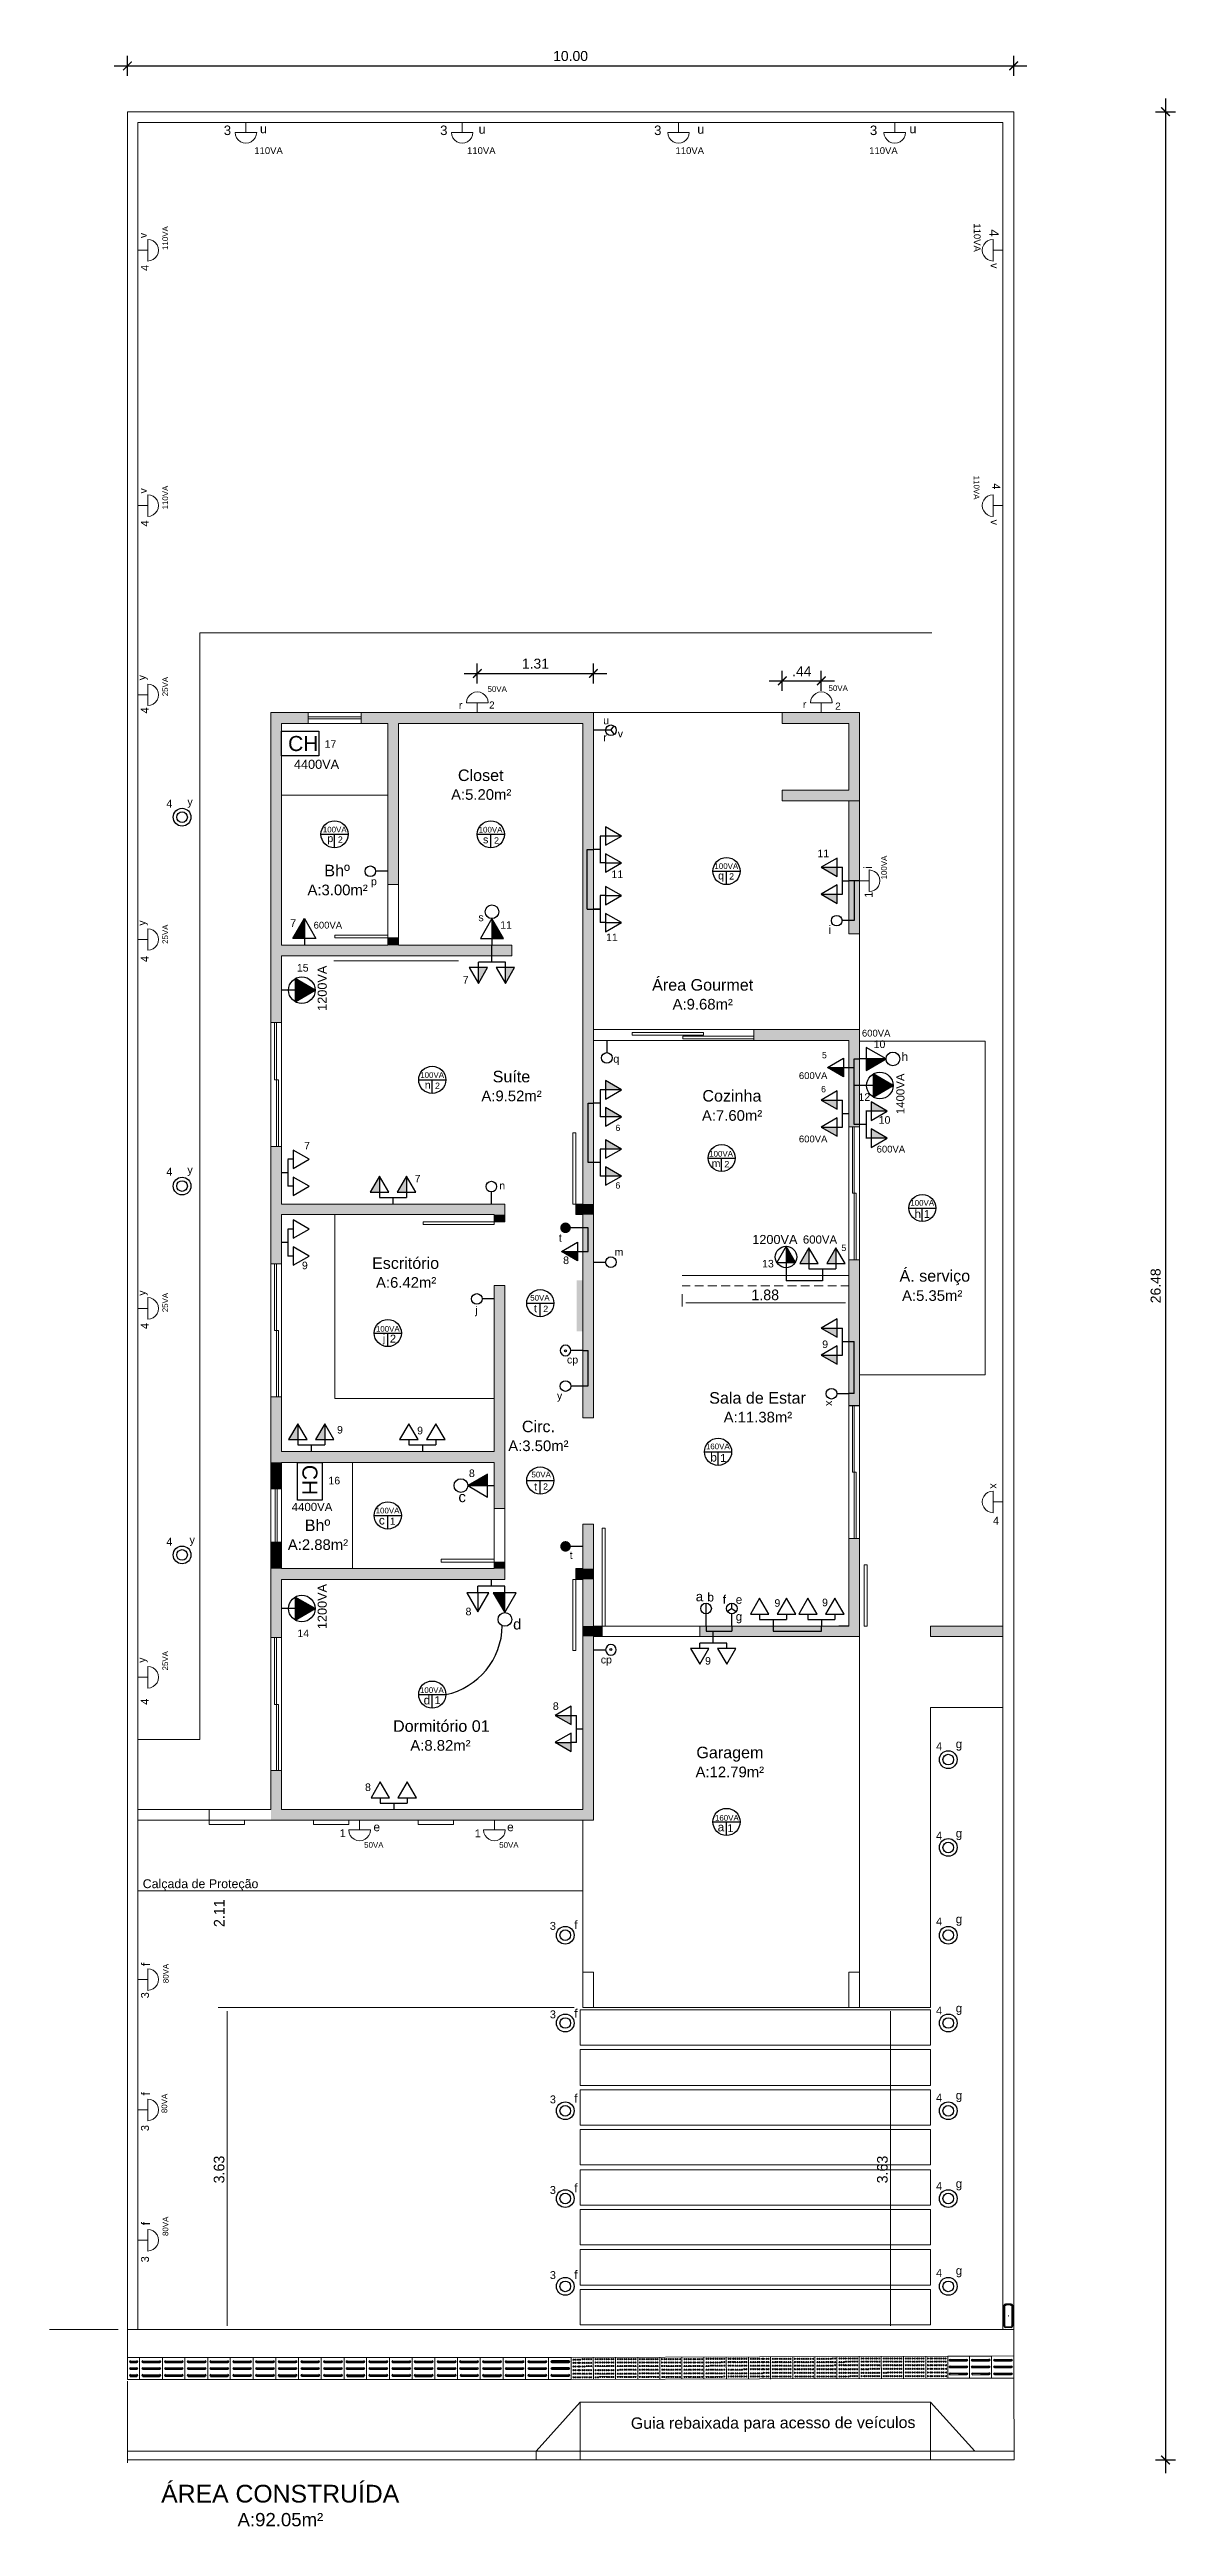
# Model space of a CAD drawing. Header units: millimetres. Extents: x 21 to 236, y 15 to 64.
# Drawn here: x 21.3 to 34.01, y 24.74 to 52.67 of the extents above; entities that cross this region are included whole.
import ezdxf

# ---------------------------------------------------------------- set-up
doc = ezdxf.new("R2010")
doc.units = ezdxf.units.MM
for name, color, linetype in [('C 01 ESPECIFICAÇÕES', 1, 'Continuous'), ('EL - PONTOS DE ILUM', 4, 'Continuous'), ('EL - TOMADAS', 7, 'Continuous'), ('LIE-CAIXAS', 3, 'Continuous'), ('LIE-CIR-ILUMINAÇÃO', 4, 'Continuous'), ("LIE-CIR-TAG'S", 7, 'Continuous'), ('LIE-CIR-TOMADAS', 1, 'Continuous'), ('PDF_Calçada', 210, 'Continuous'), ('PDF_Cota', 90, 'Continuous'), ('PDF_Desnível', 7, 'Continuous'), ('PDF_Enchimento de Parede', 8, 'Continuous'), ('PDF_Esquadria', 7, 'Continuous'), ('PDF_Parede', 7, 'Continuous'), ('PDF_Sinalização', 1, 'Continuous'), ('PDF_Soleira', 7, 'Continuous'), ('PDF_Terreno', 7, 'Continuous'), ('PDF_Text', 70, 'Continuous')]:
    doc.layers.add(name, color=color, linetype=linetype)
doc.styles.add('ARIAL', font='arial.ttf')
doc.styles.add('PADRÃO', font='sanss___.ttf')
doc.styles.add('PDF Arial', font='arial.ttf')
doc.styles.add('PDF Comic Sans MS', font='comic.ttf')
doc.styles.get("Standard").update_dxf_attribs({"font": 'arial.ttf'})
doc.dimstyles.new('ESC - 75', dxfattribs={"dimscale": 0.75, "dimtxt": 0.15, "dimasz": 0.13, "dimexe": 0.15, "dimexo": 0.15, "dimgap": 0.07, "dimtad": 1, "dimzin": 4, "dimdsep": 46, "dimtxsty": 'PADRÃO', "dimblk": 'ARCHTICK', "dimcen": 0.12, "dimdle": 0.2, "dimclrd": 256, "dimclre": 256, "dimclrt": 2, "dimadec": 0, "dimazin": 0, "dimtfac": 1, "dimtix": 1, "dimtofl": 0, "dimtmove": 2, "dimatfit": 3, "dimfxl": 0.15, "dimfxlon": 1, "dimtolj": 1, "dimtzin": 0, "dimlwd": -1, "dimarcsym": 0})
pattern_1 = [(0, (0, 0), (0, 6.985), [5.08, -1.905]), (90, (0, 0), (-6.985, 4e-16), [5.08, -1.905])]

msp = doc.modelspace()

# ---------------------------------------------------------------- texts
at = {"layer": 'EL - PONTOS DE ILUM', "color": 0, "style": 'ARIAL'}
for s, height, p in [('110VA', 0.0766, (23.613, 51.494)), ('110VA', 0.0766, (26.013, 51.494)), ('110VA', 0.0766, (28.365, 51.494)), ('110VA', 0.0766, (30.55, 51.494)), ('50VA', 0.0639, (26.244, 45.428)), ('50VA', 0.0639, (30.091, 45.438)), ('100VA', 0.0639, (24.386, 43.843)), ('100VA', 0.0639, (26.144, 43.842)), ('100VA', 0.0639, (28.804, 43.431)), ('600VA', 0.0766, (24.282, 42.759)), ('600VA', 0.0766, (30.468, 41.541)), ('100VA', 0.0639, (25.485, 41.075)), ('600VA', 0.0766, (29.757, 41.062)), ('100VA', 0.0639, (28.745, 40.187)), ('600VA', 0.0766, (29.757, 40.348)), ('600VA', 0.0766, (30.634, 40.233)), ('100VA', 0.0639, (31.014, 39.633)), ('600VA', 0.092, (29.802, 39.206)), ('50VA', 0.0639, (26.726, 38.563)), ('100VA', 0.0639, (24.985, 38.212)), ('160VA', 0.0639, (28.708, 36.887)), ('50VA', 0.0639, (26.74, 36.569)), ('100VA', 0.0639, (24.982, 36.163)), ('100VA', 0.0639, (25.482, 34.138)), ('160VA', 0.0639, (28.81, 32.697)), ('50VA', 0.0639, (24.852, 32.392)), ('50VA', 0.0639, (26.376, 32.392))]:
    msp.add_text(s, height=height, dxfattribs=at).set_placement(p)
for s, height, rotation, p in [('110VA', 0.0639, 90, (22.64, 50.412)), ('110VA', 0.0766, 270, (31.73, 50.712)), ('110VA', 0.0639, 270, (31.73, 47.866)), ('110VA', 0.0639, 90, (22.64, 47.486)), ('25VA', 0.0639, 90, (22.64, 45.379)), ('100VA', 0.0639, 90, (30.749, 43.313)), ('25VA', 0.0639, 90, (22.64, 42.586)), ('25VA', 0.0639, 90, (22.64, 38.432)), ('25VA', 0.0639, 90, (22.64, 34.392)), ('80VA', 0.0639, 90, (22.646, 30.865)), ('80VA', 0.0639, 90, (22.63, 29.4)), ('80VA', 0.0639, 90, (22.642, 28.014))]:
    msp.add_text(s, height=height, rotation=rotation, dxfattribs=at).set_placement(p)
at = {"layer": 'EL - TOMADAS', "color": 0}
msp.add_text('CH', height=0.1698, dxfattribs=at).set_placement((23.994, 44.761))
msp.add_text('CH', height=0.1698, rotation=270, dxfattribs=at).set_placement((24.155, 36.711))
at = {"layer": 'LIE-CIR-ILUMINAÇÃO', "color": 0, "style": 'ARIAL'}
for s, height, p in [('3', 0.107, (23.268, 51.708)), ('3', 0.107, (25.709, 51.708)), ('3', 0.107, (28.123, 51.708)), ('3', 0.107, (30.558, 51.708)), ('2', 0.0799, (26.262, 45.24)), ('2', 0.0799, (30.167, 45.228)), ('17', 0.0852, (24.406, 44.798)), ('4', 0.0888, (22.62, 44.123)), ('2', 0.071, (24.556, 43.727)), ('2', 0.071, (26.318, 43.717)), ('11', 0.0852, (29.966, 43.564)), ('11', 0.0852, (27.642, 43.329)), ('2', 0.071, (28.97, 43.312)), ('7', 0.0852, (24.018, 42.778)), ('11', 0.0852, (26.387, 42.756)), ('11', 0.0852, (27.581, 42.617)), ('15', 0.0852, (24.093, 42.274)), ('7', 0.0852, (25.965, 42.139)), ('5', 0.071, (30.017, 41.296)), ('10', 0.0852, (30.6, 41.412)), ('2', 0.071, (25.652, 40.951)), ('6', 0.071, (30.007, 40.912)), ('12', 0.0852, (30.429, 40.816)), ('6', 0.071, (27.687, 40.475)), ('10', 0.0852, (30.657, 40.558)), ('7', 0.0852, (24.175, 40.268)), ('4', 0.0888, (22.62, 39.972)), ('7', 0.0852, (25.422, 39.896)), ('2', 0.0719, (28.916, 40.066)), ('6', 0.071, (27.687, 39.827)), ('1', 0.0888, (31.167, 39.495)), ('5', 0.071, (30.236, 39.122)), ('9', 0.0852, (24.15, 38.917)), ('8', 0.0852, (27.097, 38.975)), ('13', 0.0852, (29.342, 38.937)), ('2', 0.071, (26.873, 38.435)), ('2', 0.0888, (25.143, 38.09)), ('9', 0.0852, (30.02, 38.028)), ('9', 0.0852, (24.546, 37.064)), ('9', 0.0852, (25.45, 37.055)), ('8', 0.0852, (26.034, 36.573)), ('1', 0.0888, (28.868, 36.743)), ('16', 0.0852, (24.449, 36.491)), ('2', 0.071, (26.871, 36.43)), ('1', 0.0799, (25.143, 36.035)), ('4', 0.0888, (31.946, 36.037)), ('4', 0.0888, (22.62, 35.799)), ('9', 0.0852, (30.018, 35.116)), ('8', 0.0852, (25.996, 35.014)), ('9', 0.0852, (29.481, 35.11)), ('14', 0.0852, (24.099, 34.768)), ('9', 0.0852, (28.698, 34.458)), ('1', 0.0888, (25.645, 34.012)), ('8', 0.0852, (26.981, 33.947)), ('4', 0.0888, (31.304, 33.492)), ('8', 0.0852, (24.862, 33.032)), ('1', 0.0888, (24.576, 32.513)), ('1', 0.0888, (26.1, 32.51)), ('1', 0.0888, (28.95, 32.569)), ('4', 0.0888, (31.304, 32.484)), ('4', 0.0888, (31.304, 31.517)), ('3', 0.0888, (26.947, 31.467)), ('3', 0.0888, (26.947, 30.469)), ('4', 0.0888, (31.304, 30.512)), ('4', 0.0888, (31.304, 29.529)), ('3', 0.0888, (26.947, 29.51)), ('3', 0.0888, (26.947, 28.488)), ('4', 0.0888, (31.304, 28.533)), ('3', 0.0888, (26.947, 27.529)), ('4', 0.0888, (31.304, 27.553))]:
    msp.add_text(s, height=height, dxfattribs=at).set_placement(p)
for s, height, rotation, p in [('4', 0.107, 270, (31.905, 50.645)), ('4', 0.0888, 90, (22.422, 50.175)), ('4', 0.0888, 270, (31.939, 47.78)), ('4', 0.0888, 90, (22.422, 47.293)), ('4', 0.0888, 90, (22.421, 45.185)), ('1', 0.0888, 90, (30.588, 43.105)), ('4', 0.0888, 90, (22.421, 42.381)), ('4', 0.0888, 90, (22.421, 38.242)), ('4', 0.0888, 90, (22.421, 34.005)), ('3', 0.0888, 90, (22.424, 30.694)), ('3', 0.0888, 90, (22.424, 29.196)), ('3', 0.0888, 90, (22.424, 27.716))]:
    msp.add_text(s, height=height, rotation=rotation, dxfattribs=at).set_placement(p)
at = {"layer": "LIE-CIR-TAG'S", "color": 0, "style": 'ARIAL'}
for s, height, p in [('u', 0.103, (23.676, 51.729)), ('u', 0.103, (26.143, 51.723)), ('u', 0.103, (28.61, 51.723)), ('u', 0.103, (31.003, 51.728)), ('r', 0.0861, (25.92, 45.236)), ('r', 0.0861, (29.801, 45.245)), ('u', 0.0861, (27.549, 45.063)), ('v', 0.0861, (27.713, 44.915)), ('r', 0.0861, (27.55, 44.872)), ('4400VA', 0.1025, (24.06, 44.56)), ('y', 0.0861, (22.858, 44.147)), ('p', 0.0861, (24.437, 43.734)), ('s', 0.0861, (26.193, 43.72)), ('p', 0.0861, (24.929, 43.248)), ('q', 0.0861, (28.845, 43.313)), ('s', 0.0861, (26.141, 42.842)), ('i', 0.0957, (30.091, 42.698)), ('h', 0.0957, (30.915, 41.266)), ('q', 0.0861, (27.663, 41.247)), ('n', 0.0861, (25.536, 40.953)), ('y', 0.0861, (22.858, 39.995)), ('m', 0.0861, (28.772, 40.068)), ('n', 0.0861, (26.376, 39.817)), ('h', 0.0957, (31.06, 39.493)), ('t', 0.0861, (27.048, 39.228)), ('m', 0.0861, (27.677, 39.068)), ('1200VA', 0.1025, (29.231, 39.201)), ('j', 0.0861, (26.105, 38.413)), ('t', 0.0861, (26.768, 38.432)), ('j', 0.0861, (25.063, 38.095)), ('cp', 0.0861, (27.14, 37.854)), ('y', 0.0861, (27.027, 37.449)), ('b', 0.0957, (28.757, 36.748)), ('c', 0.12, (25.916, 36.29)), ('t', 0.0861, (26.769, 36.423)), ('4400VA', 0.0922, (24.035, 36.19)), ('c', 0.0969, (25.018, 36.038)), ('y', 0.0861, (22.882, 35.822)), ('t', 0.0861, (27.171, 35.649)), ('a', 0.108, (28.593, 35.172)), ('b', 0.0969, (28.724, 35.17)), ('f', 0.0957, (28.898, 35.145)), ('e', 0.0957, (29.044, 35.144)), ('d', 0.12, (26.533, 34.854)), ('g', 0.0957, (29.044, 34.953)), ('cp', 0.0861, (27.521, 34.471)), ('d', 0.0969, (25.523, 34.009)), ('g', 0.0957, (31.526, 33.516)), ('e', 0.0957, (24.957, 32.579)), ('e', 0.0957, (26.465, 32.579)), ('a', 0.0957, (28.84, 32.578)), ('g', 0.0957, (31.526, 32.508)), ('f', 0.0957, (27.223, 31.475)), ('g', 0.0957, (31.526, 31.541)), ('f', 0.0957, (27.223, 30.477)), ('g', 0.0957, (31.526, 30.536)), ('f', 0.0957, (27.223, 29.519)), ('g', 0.0957, (31.526, 29.553)), ('f', 0.0957, (27.223, 28.508)), ('g', 0.0957, (31.526, 28.557)), ('f', 0.0957, (27.223, 27.53)), ('g', 0.0957, (31.526, 27.577))]:
    msp.add_text(s, height=height, dxfattribs=at).set_placement(p)
for s, height, rotation, p in [('v', 0.0861, 90, (22.399, 50.545)), ('v', 0.0861, 270, (31.922, 50.264)), ('v', 0.0861, 90, (22.399, 47.665)), ('v', 0.0861, 270, (31.922, 47.371)), ('y', 0.0861, 90, (22.385, 45.558)), ('i', 0.0957, 90, (30.583, 43.434)), ('y', 0.0861, 90, (22.385, 42.791)), ('1200VA', 0.1025, 90, (24.43, 41.831)), ('1400VA', 0.0922, 90, (30.948, 40.666)), ('y', 0.0861, 90, (22.385, 38.618)), ('x', 0.0861, 270, (30.064, 37.435)), ('x', 0.0861, 270, (31.918, 36.502)), ('1200VA', 0.1025, 90, (24.43, 34.858)), ('y', 0.0861, 90, (22.385, 34.478)), ('f', 0.0957, 90, (22.435, 31.058)), ('f', 0.0957, 90, (22.435, 29.598)), ('f', 0.0957, 90, (22.435, 28.135))]:
    msp.add_text(s, height=height, rotation=rotation, dxfattribs=at).set_placement(p)
at = {"layer": 'PDF_Text', "attachment_point": 7}
for s, insert, char_height, style in [('Closet', (25.91, 44.421), 0.13, 'PDF Arial'), ('A:5.20m²', (25.833, 44.209), 0.12, 'PDF Arial'), ('Bhº', (24.403, 43.348), 0.13, 'PDF Arial'), ('A:3.00m²', (24.213, 43.133), 0.12, 'PDF Arial'), ('Área Gourmet', (28.101, 42.057), 0.13003, 'PDF Arial'), ('A:9.68m²', (28.332, 41.844), 0.12, 'PDF Arial'), ('Suíte', (26.302, 41.023), 0.13, 'PDF Arial'), ('A:9.52m²', (26.175, 40.81), 0.12, 'PDF Arial'), ('Cozinha', (28.668, 40.806), 0.13, 'PDF Arial'), ('A:7.60m²', (28.663, 40.589), 0.12, 'PDF Arial'), ('Escritório', (24.941, 38.919), 0.13, 'PDF Arial'), ('A:6.42m²', (24.986, 38.706), 0.12, 'PDF Arial'), ('Á. serviço', (30.892, 38.737), 0.13, 'PDF Arial'), ('1.88', (29.221, 38.566), 0.12, 'PDF Comic Sans MS'), ('A:5.35m²', (30.921, 38.558), 0.12, 'PDF Arial'), ('Sala de Estar', (28.745, 37.399), 0.13003, 'PDF Arial'), ('Circ.', (26.632, 37.077), 0.13, 'PDF Arial'), ('A:11.38m²', (28.908, 37.187), 0.12, 'PDF Arial'), ('A:3.50m²', (26.478, 36.864), 0.12, 'PDF Arial'), ('Bhº', (24.182, 35.964), 0.13, 'PDF Arial'), ('A:2.88m²', (23.991, 35.749), 0.12, 'PDF Arial'), ('Dormitório 01', (25.178, 33.698), 0.13003, 'PDF Arial'), ('A:8.82m²', (25.373, 33.485), 0.12, 'PDF Arial'), ('Garagem', (28.6, 33.363), 0.13, 'PDF Arial'), ('A:12.79m²', (28.591, 33.186), 0.12, 'PDF Arial'), ('Calçada de Proteção', (22.354, 31.906), 0.10003, 'PDF Arial'), ('ÁREA CONSTRUÍDA', (22.562, 25.005), 0.20005, 'PDF Arial'), ('A:92.05m²', (23.424, 24.738), 0.15, 'PDF Arial')]:
    msp.add_mtext(s, dxfattribs=dict(at, insert=insert, char_height=char_height, style=style))
for s, insert, char_height, rotation, style in [('2.11', (23.277, 31.498), 0.12, 90, 'PDF Comic Sans MS'), ('3.63', (23.277, 28.607), 0.12, 90, 'PDF Comic Sans MS'), ('3.63', (30.76, 28.607), 0.12, 90, 'PDF Comic Sans MS'), ('Guia rebaixada para acesso de veículos', (27.861, 25.8), 0.12882, 0.1702, 'PDF Arial')]:
    msp.add_mtext(s, dxfattribs=dict(at, insert=insert, char_height=char_height, rotation=rotation, style=style))

# ---------------------------------------------------------------- blocks, each defined once
blk = doc.blocks.new('*U11')
at = {"layer": 'LIE-CIR-TOMADAS', "color": 4}
for p, q in [((-0.191, 0), (0.191, 0)), ((0, -0.191), (0, 0))]:
    blk.add_line(p, q, dxfattribs=at)
blk.add_circle((0, 0), 0.191, dxfattribs=at)
blk = doc.blocks.new('*U12')
at = {"color": 4, "lineweight": 5}
for p, q in [((0, 0.152), (0, -0.152)), ((0, 0), (-0.138, 0))]:
    blk.add_line(p, q, dxfattribs=at)
blk.add_arc((0, 0), 0.152, 269.844, 90.156, dxfattribs=at)
blk.add_attdef('C', (3010.801, 1448.861), '', height=0.15)
blk = doc.blocks.new('_ArchTick')
at = {"color": 0, "linetype": 'ByBlock', "const_width": 0.15}
blk.add_lwpolyline([(-0.5, -0.5), (0.5, 0.5)], dxfattribs=at)
blk = doc.blocks.new('*D13')
at = {"layer": 'Defpoints', "color": 0, "transparency": 16777216}
for p in [(27.439, 45.636), (26.129, 45.195), (27.439, 45.195)]:
    blk.add_point(p, dxfattribs=at)
at = {"layer": 'PDF_Cota', "transparency": 16777216}
blk.add_line((25.979, 45.636), (27.589, 45.636), dxfattribs=at)
at = {"layer": 'PDF_Cota', "lineweight": -2, "transparency": 16777216}
for p, q in [((26.129, 45.523), (26.129, 45.748)), ((27.439, 45.523), (27.439, 45.748))]:
    blk.add_line(p, q, dxfattribs=at)
at = {"layer": 'PDF_Cota', "transparency": 16777216, "xscale": 0.0975, "yscale": 0.0975, "zscale": 0.0975, "rotation": 180}
blk.add_blockref('_ArchTick', (26.129, 45.636), dxfattribs=at)
at = {"layer": 'PDF_Cota', "transparency": 16777216, "xscale": 0.0975, "yscale": 0.0975, "zscale": 0.0975}
blk.add_blockref('_ArchTick', (27.439, 45.636), dxfattribs=at)
at = {"layer": 'PDF_Cota', "color": 2, "transparency": 16777216, "insert": (26.784, 45.746), "char_height": 0.1125, "attachment_point": 5, "style": 'PADRÃO'}
blk.add_mtext('\\A1;1.31', dxfattribs=at)
blk = doc.blocks.new('*D14')
at = {"layer": 'Defpoints', "color": 0, "transparency": 16777216}
for p in [(30.01, 45.553), (29.57, 45.195), (30.01, 45.195)]:
    blk.add_point(p, dxfattribs=at)
at = {"layer": 'PDF_Cota', "transparency": 16777216}
blk.add_line((29.42, 45.553), (30.16, 45.553), dxfattribs=at)
at = {"layer": 'PDF_Cota', "lineweight": -2, "transparency": 16777216}
for p, q in [((29.57, 45.44), (29.57, 45.665)), ((30.01, 45.44), (30.01, 45.665))]:
    blk.add_line(p, q, dxfattribs=at)
at = {"layer": 'PDF_Cota', "transparency": 16777216, "xscale": 0.0975, "yscale": 0.0975, "zscale": 0.0975, "rotation": 180}
blk.add_blockref('_ArchTick', (29.57, 45.553), dxfattribs=at)
at = {"layer": 'PDF_Cota', "transparency": 16777216, "xscale": 0.0975, "yscale": 0.0975, "zscale": 0.0975}
blk.add_blockref('_ArchTick', (30.01, 45.553), dxfattribs=at)
at = {"layer": 'PDF_Cota', "color": 2, "transparency": 16777216, "insert": (29.79, 45.661), "char_height": 0.1125, "attachment_point": 5, "style": 'PADRÃO'}
blk.add_mtext('\\A1;.44', dxfattribs=at)
blk = doc.blocks.new('TUG baixa')
at = {"layer": 'EL - TOMADAS'}
blk.add_line((-996.617, 1391.051), (-996.617, 1390.976), dxfattribs=at)
blk.add_lwpolyline([(-996.617, 1391.276), (-996.747, 1391.051), (-996.487, 1391.051)], close=True, dxfattribs=at)
blk = doc.blocks.new('Ponto com 2 tomadas baixa')
at = {"layer": 'EL - TOMADAS'}
for p, q in [((-997.063, 1390.922), (-996.759, 1390.922)), ((-996.911, 1390.922), (-996.911, 1390.847))]:
    blk.add_line(p, q, dxfattribs=at)
at = {"layer": 'EL - TOMADAS', "xscale": 0.8, "yscale": 0.8, "zscale": 0.8}
for p in [(-199.77, 278.141), (-199.466, 278.141)]:
    blk.add_blockref('TUG baixa', p, dxfattribs=at)
blk = doc.blocks.new('TUG média')
at = {"layer": 'EL - TOMADAS'}
h = blk.add_hatch(color=256, dxfattribs=at)
h.dxf.hatch_style = 1
h.paths.add_polyline_path([(-996.846, 1391.046), (-996.976, 1391.271), (-996.976, 1391.046)])
blk.add_line((-996.976, 1391.271), (-996.976, 1390.971), dxfattribs=at)
blk.add_lwpolyline([(-996.976, 1391.271), (-997.106, 1391.046), (-996.846, 1391.046)], close=True, dxfattribs=at)
blk = doc.blocks.new('tomada_media_dupla')
at = {"layer": 'EL - TOMADAS'}
h = blk.add_hatch(color=256, dxfattribs=at)
h.dxf.hatch_style = 1
h.paths.add_polyline_path([(-991.376, 1386.148), (-991.196, 1386.044), (-991.196, 1386.148)])
h.paths.add_polyline_path([(-991.196, 1385.844), (-991.376, 1385.844), (-991.196, 1385.74)])
for p, q in [((-991.376, 1386.148), (-991.196, 1386.148)), ((-991.136, 1385.844), (-991.136, 1386.148)), ((-991.376, 1385.844), (-991.196, 1385.844)), ((-991.136, 1385.996), (-991.061, 1385.996))]:
    blk.add_line(p, q, dxfattribs=at)
at = {"layer": 'EL - TOMADAS', "xscale": 0.8, "yscale": 0.8, "zscale": 0.8, "rotation": 90}
for p in [(121.645, 2183.442), (121.645, 2183.138)]:
    blk.add_blockref('TUG baixa', p, dxfattribs=at)
blk = doc.blocks.new('interruptor_simples')
at = {"layer": 'EL - TOMADAS'}
blk.add_line((-1003.569, 1386.742), (-1003.569, 1386.879), dxfattribs=at)
blk.add_circle((-1003.569, 1386.939), 0.06, dxfattribs=at)
blk = doc.blocks.new('TUE alta')
at = {"layer": 'EL - TOMADAS'}
h = blk.add_hatch(color=256, dxfattribs=at)
h.dxf.hatch_style = 1
h.paths.add_polyline_path([(-1002.557, 1390.557), (-1002.687, 1390.332), (-1002.427, 1390.332)])
blk.add_line((-1002.557, 1390.332), (-1002.557, 1390.257), dxfattribs=at)
blk.add_lwpolyline([(-1002.557, 1390.557), (-1002.687, 1390.332), (-1002.427, 1390.332)], close=True, dxfattribs=at)
blk.add_circle((-1002.557, 1390.407), 0.15, dxfattribs=at)
blk = doc.blocks.new('TUE média')
at = {"layer": 'EL - TOMADAS'}
h = blk.add_hatch(color=256, dxfattribs=at)
h.dxf.hatch_style = 1
h.paths.add_polyline_path([(-997.939, 1391.03), (-997.939, 1390.9), (-997.714, 1391.03)])
blk.add_line((-997.714, 1391.03), (-998.014, 1391.03), dxfattribs=at)
blk.add_lwpolyline([(-997.714, 1391.03), (-997.939, 1391.16), (-997.939, 1390.9)], close=True, dxfattribs=at)
blk.add_circle((-997.864, 1391.03), 0.15, dxfattribs=at)
blk = doc.blocks.new('*D23')
at = {"layer": 'Defpoints', "color": 0, "transparency": 16777216}
for p in [(32.18, 51.971), (32.185, 25.488), (33.893, 25.488)]:
    blk.add_point(p, dxfattribs=at)
at = {"layer": 'PDF_Cota', "lineweight": -2, "transparency": 16777216}
for p, q in [((33.78, 51.971), (34.005, 51.971)), ((33.78, 25.488), (34.005, 25.488))]:
    blk.add_line(p, q, dxfattribs=at)
at = {"layer": 'PDF_Cota', "transparency": 16777216}
blk.add_line((33.893, 52.121), (33.893, 25.338), dxfattribs=at)
at = {"layer": 'PDF_Cota', "transparency": 16777216, "xscale": 0.0975, "yscale": 0.0975, "zscale": 0.0975}
for p, rotation in [((33.893, 51.971), 90), ((33.893, 25.488), 270)]:
    blk.add_blockref('_ArchTick', p, dxfattribs=dict(at, rotation=rotation))
at = {"layer": 'PDF_Cota', "color": 2, "transparency": 16777216, "insert": (33.782, 38.73), "char_height": 0.1125, "attachment_point": 5, "rotation": 90, "style": 'PADRÃO'}
blk.add_mtext('\\A1;26.48', dxfattribs=at)
blk = doc.blocks.new('*D24')
at = {"layer": 'Defpoints', "color": 0, "transparency": 16777216}
for p in [(32.18, 52.488), (22.182, 51.971), (32.18, 51.971)]:
    blk.add_point(p, dxfattribs=at)
at = {"layer": 'PDF_Cota', "lineweight": -2, "transparency": 16777216}
for p, q in [((22.182, 52.376), (22.182, 52.601)), ((32.18, 52.376), (32.18, 52.601))]:
    blk.add_line(p, q, dxfattribs=at)
at = {"layer": 'PDF_Cota', "transparency": 16777216}
blk.add_line((22.032, 52.488), (32.33, 52.488), dxfattribs=at)
at = {"layer": 'PDF_Cota', "transparency": 16777216, "xscale": 0.0975, "yscale": 0.0975, "zscale": 0.0975, "rotation": 180}
blk.add_blockref('_ArchTick', (22.182, 52.488), dxfattribs=at)
at = {"layer": 'PDF_Cota', "transparency": 16777216, "xscale": 0.0975, "yscale": 0.0975, "zscale": 0.0975}
blk.add_blockref('_ArchTick', (32.18, 52.488), dxfattribs=at)
at = {"layer": 'PDF_Cota', "color": 2, "transparency": 16777216, "insert": (27.181, 52.599), "char_height": 0.1125, "attachment_point": 5, "style": 'PADRÃO'}
blk.add_mtext('\\A1;10.00', dxfattribs=at)

# ---------------------------------------------------------------- dimensions: what is measured, and where the dimension line sits
at = {"layer": 'PDF_Cota'}
for base, p1, p2, picture, middle in [((32.18, 52.488), (22.182, 51.971), (32.18, 51.971), '*D24', (27.181, 52.599)), ((27.439, 45.636), (26.129, 45.195), (27.439, 45.195), '*D13', (26.784, 45.746)), ((30.01, 45.553), (29.57, 45.195), (30.01, 45.195), '*D14', (29.79, 45.661))]:
    dim = msp.add_linear_dim(base=base, p1=p1, p2=p2, dimstyle='ESC - 75', dxfattribs=at)
    dim.commit()
    dim.dimension.update_dxf_attribs({"geometry": picture, "text_midpoint": middle})
dim = msp.add_linear_dim(base=(33.893, 25.488), p1=(32.18, 51.971), p2=(32.185, 25.488), angle=90, dimstyle='ESC - 75', dxfattribs=at)
dim.commit()
dim.dimension.update_dxf_attribs({"geometry": '*D23', "text_midpoint": (33.782, 38.73)})

# ---------------------------------------------------------------- hatches: boundary and pattern name
at = {"layer": 'C 01 ESPECIFICAÇÕES'}
h = msp.add_hatch(color=0, dxfattribs=at)
h.dxf.hatch_style = 1
h.paths.add_polyline_path([(27.349, 38.791), (27.249, 38.791), (27.249, 38.218), (27.349, 38.218)])
at = {"layer": 'EL - PONTOS DE ILUM'}
h = msp.add_hatch(dxfattribs=at)
h.set_pattern_fill('ANGLE')
h.set_pattern_definition(pattern_1)
h.paths.add_polyline_path([(26.136, 35.269), (26.011, 35.269), (26.136, 35.053)])
at = {"layer": 'EL - TOMADAS'}
h = msp.add_hatch(dxfattribs=at)
h.set_pattern_fill('ANGLE', color=0)
h.set_pattern_definition(pattern_1)
h.paths.add_polyline_path([(27.574, 43.906), (27.574, 43.803), (27.754, 43.803)])
h.paths.add_polyline_path([(27.574, 43.603), (27.574, 43.499), (27.754, 43.499)])
h.paths.add_polyline_path([(27.574, 43.233), (27.574, 43.13), (27.754, 43.13)])
h.paths.add_polyline_path([(27.574, 42.93), (27.574, 42.826), (27.754, 42.826)])
h = msp.add_hatch(color=0, dxfattribs=at)
h.dxf.hatch_style = 1
h.paths.add_polyline_path([(27.124, 39.324, 1), (27.124, 39.444, 1)])
h = msp.add_hatch(color=0, dxfattribs=at)
h.dxf.hatch_style = 1
h.paths.add_polyline_path([(27.124, 35.731, 1), (27.124, 35.851, 1)])
h = msp.add_hatch(dxfattribs=at)
h.set_pattern_fill('ANGLE')
h.set_pattern_definition(pattern_1)
h.paths.add_polyline_path([(26.26, 35.269), (26.136, 35.269), (26.136, 35.053)])
at = {"layer": 'PDF_Cota'}
h = msp.add_hatch(dxfattribs=at)
h.set_pattern_fill('ANGLE')
h.set_pattern_definition(pattern_1)
h.paths.add_polyline_path([(27.574, 43.906), (27.574, 43.803), (27.754, 43.803)])
h.paths.add_polyline_path([(27.574, 43.603), (27.574, 43.499), (27.754, 43.499)])
h.paths.add_polyline_path([(27.574, 43.233), (27.574, 43.13), (27.754, 43.13)])
h.paths.add_polyline_path([(27.574, 42.93), (27.574, 42.826), (27.754, 42.826)])

# ---------------------------------------------------------------- linework, layer by layer
at = {"color": 0}
for p, q in [((24, 42.064), (23.918, 42.063)), ((30.522, 40.989), (30.44, 40.989)), ((24, 35.091), (23.918, 35.09))]:
    msp.add_line(p, q, dxfattribs=at)
msp.add_line((30.322, 34.893), (30.208, 34.893))
at = {"layer": 'EL - PONTOS DE ILUM'}
for p, q in [((27.574, 43.803), (27.754, 43.803)), ((27.574, 43.499), (27.754, 43.499)), ((27.574, 43.13), (27.754, 43.13)), ((30.44, 43.298), (30.322, 43.298)), ((30.381, 43.298), (30.381, 42.848)), ((27.574, 42.826), (27.754, 42.826)), ((26.294, 42.453), (26.294, 42.571)), ((30.322, 41.192), (30.381, 41.192)), ((30.381, 41.192), (30.381, 41.289)), ((30.381, 41.289), (30.44, 41.289)), ((30.381, 40.548), (30.381, 41.192)), ((27.38, 40.119), (27.38, 40.788)), ((27.38, 40.788), (27.439, 40.788)), ((30.44, 40.989), (30.381, 40.989)), ((30.44, 40.548), (30.381, 40.548)), ((27.439, 40.119), (27.38, 40.119)), ((27.38, 39.384), (27.321, 39.384)), ((27.321, 39.118), (27.38, 39.118)), ((27.38, 39.118), (27.38, 39.384)), ((29.612, 38.885), (29.612, 38.885)), ((29.612, 38.885), (29.612, 38.787)), ((30.022, 38.845), (30.022, 38.787)), ((30.022, 38.787), (29.612, 38.787)), ((27.321, 37.999), (27.38, 37.999)), ((27.38, 37.6), (27.38, 37.999)), ((30.322, 38.101), (30.381, 38.101)), ((30.381, 37.514), (30.381, 38.101)), ((27.321, 37.6), (27.38, 37.6)), ((30.381, 37.514), (30.322, 37.514)), ((30.322, 37.381), (30.44, 37.381)), ((28.709, 34.893), (28.709, 34.834)), ((28.709, 34.834), (29, 34.834)), ((28.79, 34.775), (28.79, 34.834)), ((29, 34.893), (29, 34.834))]:
    msp.add_line(p, q, dxfattribs=at)
for centre, radius in [((22.798, 44.015), 0.1), ((22.798, 44.015), 0.06), ((22.798, 39.855), 0.1), ((22.798, 39.855), 0.06), ((22.798, 35.695), 0.1), ((22.798, 35.695), 0.06), ((31.442, 33.386), 0.1), ((31.442, 33.386), 0.06), ((31.442, 32.396), 0.1), ((31.442, 32.396), 0.06), ((27.121, 31.406), 0.1), ((27.121, 31.406), 0.06), ((31.442, 31.406), 0.1), ((31.442, 31.406), 0.06), ((27.121, 30.416), 0.1), ((27.121, 30.416), 0.06), ((31.442, 30.416), 0.1), ((31.442, 30.416), 0.06), ((27.121, 29.426), 0.1), ((27.121, 29.426), 0.06), ((31.442, 29.426), 0.1), ((31.442, 29.426), 0.06), ((27.121, 28.436), 0.1), ((27.121, 28.436), 0.06), ((31.442, 28.436), 0.1), ((31.442, 28.436), 0.06), ((27.121, 27.446), 0.1), ((27.121, 27.446), 0.06), ((31.442, 27.446), 0.1), ((31.442, 27.446), 0.06)]:
    msp.add_circle(centre, radius, dxfattribs=at)
at = {"layer": 'EL - TOMADAS'}
for p, q in [((27.576, 44.995), (27.439, 44.995)), ((26.44, 35.344), (26.136, 35.344)), ((26.136, 35.269), (26.136, 35.344)), ((26.136, 35.269), (26.136, 35.053)), ((26.288, 35.344), (26.288, 35.419)), ((29, 34.893), (29, 35.03)), ((29.313, 34.968), (29.617, 34.968)), ((29.465, 34.968), (29.465, 34.834)), ((29.859, 34.968), (30.163, 34.968)), ((30.011, 34.968), (30.011, 34.893)), ((29.465, 34.834), (30.011, 34.834)), ((30.011, 34.834), (30.011, 34.893))]:
    msp.add_line(p, q, dxfattribs=at)
at = {"layer": 'EL - TOMADAS', "color": 0}
for p, q in [((27.636, 44.995), (27.576, 44.995)), ((27.636, 44.995), (27.671, 45.044)), ((27.636, 44.995), (27.671, 44.946)), ((27.37, 42.978), (27.37, 43.651)), ((27.37, 43.651), (27.439, 43.651)), ((27.37, 42.978), (27.514, 42.978)), ((27.321, 39.384), (27.184, 39.384)), ((29.612, 38.934), (29.612, 38.885)), ((27.321, 35.791), (27.184, 35.791)), ((28.709, 35.03), (28.709, 35.15)), ((29, 35.09), (28.951, 35.056)), ((29, 35.09), (29, 35.15)), ((29, 35.09), (29.049, 35.056))]:
    msp.add_line(p, q, dxfattribs=at)
for points in [[(23.918, 44.986), (24.342, 44.986), (24.342, 44.706), (23.918, 44.706)], [(24.38, 36.738), (24.38, 36.313), (24.1, 36.313), (24.1, 36.738)]]:
    msp.add_lwpolyline(points, close=True, dxfattribs=at)
at = {"layer": 'EL - TOMADAS'}
msp.add_lwpolyline([(26.136, 35.053), (26.26, 35.269), (26.011, 35.269)], close=True, dxfattribs=at)
for centre in [(27.636, 44.995), (29, 35.09)]:
    msp.add_circle(centre, 0.06, dxfattribs=at)
at = {"layer": 'EL - TOMADAS', "color": 0}
for centre, radius in [((26.294, 42.948), 0.077), ((30.817, 41.289), 0.077), ((27.125, 37.998), 0.011), ((25.943, 36.477), 0.077), ((26.44, 34.967), 0.077), ((27.636, 34.627), 0.011)]:
    msp.add_circle(centre, radius, dxfattribs=at)
at = {"layer": 'EL - TOMADAS'}
msp.add_arc((25.608, 34.905), 0.802, 281.8095, 359.3229, dxfattribs=at)
at = {"layer": 'LIE-CAIXAS', "color": 0}
for p, q in [((32.07, 27.229), (32.07, 27)), ((32.076, 27.228), (32.076, 27.001)), ((32.152, 27.245), (32.087, 27.245)), ((32.152, 27.239), (32.087, 27.239)), ((32.162, 27.001), (32.162, 27.228)), ((32.169, 27), (32.169, 27.229)), ((32.087, 26.99), (32.152, 26.99)), ((32.087, 26.984), (32.152, 26.984))]:
    msp.add_line(p, q, dxfattribs=at)
for centre in [(32.087, 27.228), (32.119, 27.114), (32.152, 27.228), (32.087, 27), (32.152, 27)]:
    msp.add_circle(centre, 0.000987, dxfattribs=at)
for centre, radius, start, end in [((32.087, 27.229), 0.0168, 90, 180), ((32.087, 27.228), 0.0115, 90, 180), ((32.151, 27.228), 0.0115, 0, 90), ((32.152, 27.229), 0.0168, 0, 90), ((32.087, 27), 0.0168, 180, 270), ((32.087, 27.001), 0.0115, 180, 270), ((32.151, 27.001), 0.0115, 270, 360), ((32.152, 27), 0.0168, 270, 360)]:
    msp.add_arc(centre, radius, start, end, dxfattribs=at)
at = {"layer": 'PDF_Calçada', "lineweight": 0}
for points in [[(22.3, 33.615), (22.998, 33.615), (22.998, 46.093)], [(22.182, 26.961), (22.182, 26.644)], [(32.18, 26.662), (32.18, 26.961)], [(22.182, 26.377), (22.182, 25.457)], [(32.185, 25.488), (32.18, 26.409)], [(27.29, 26.141), (26.791, 25.588), (26.791, 25.488)], [(27.29, 25.488), (27.29, 26.141), (31.242, 26.141), (31.242, 25.488)], [(31.242, 26.141), (31.741, 25.588)]]:
    msp.add_lwpolyline(points, dxfattribs=at)
at = {"layer": 'PDF_Cota', "lineweight": 0}
msp.add_line((22.998, 46.093), (31.256, 46.093), dxfattribs=at)
for points in [[(23.211, 51.849), (23.206, 51.849)], [(27.439, 38.637), (27.439, 38.637)], [(30.322, 38.496), (30.322, 38.637)], [(30.281, 38.537), (28.482, 38.537)], [(32.058, 33.973), (31.242, 33.973), (31.242, 30.592), (30.44, 30.592)], [(22.3, 32.355), (22.3, 32.355)], [(23.306, 30.551), (23.306, 27.002)], [(30.789, 27.002), (30.789, 30.551)], [(22.078, 26.961), (21.302, 26.961)], [(22.3, 26.961), (32.058, 26.961)], [(26.972, 26.961), (23.206, 26.961)], [(30.657, 26.961), (30.888, 26.961)], [(32.185, 25.588), (22.182, 25.588)], [(32.185, 25.488), (22.182, 25.488)]]:
    msp.add_lwpolyline(points, dxfattribs=at)
for points in [[(28.441, 38.637), (28.441, 38.496)], [(23.206, 30.592), (27.222, 30.592)], [(27.29, 30.166), (31.242, 30.166), (31.242, 30.565), (27.29, 30.565)], [(30.888, 30.592), (30.539, 30.592)], [(27.29, 29.713), (31.242, 29.713), (31.242, 30.116), (27.29, 30.116)], [(27.29, 29.264), (31.242, 29.264), (31.242, 29.663), (27.29, 29.663)], [(27.29, 28.815), (31.242, 28.815), (31.242, 29.214), (27.29, 29.214)], [(27.29, 28.362), (31.242, 28.362), (31.242, 28.761), (27.29, 28.761)], [(27.29, 27.913), (31.242, 27.913), (31.242, 28.312), (27.29, 28.312)], [(27.29, 27.46), (31.242, 27.46), (31.242, 27.863), (27.29, 27.863)], [(27.29, 27.011), (31.242, 27.011), (31.242, 27.41), (27.29, 27.41)]]:
    msp.add_lwpolyline(points, close=True, dxfattribs=at)
at = {"layer": 'PDF_Desnível', "lineweight": 9}
for points in [[(27.439, 45.195), (29.57, 45.195)], [(23.918, 44.262), (25.119, 44.262)], [(30.44, 41.619), (30.44, 42.698)], [(24.72, 36.738), (24.72, 35.541)], [(30.44, 34.775), (30.44, 30.592), (27.439, 30.592)], [(27.321, 32.704), (27.321, 30.991)]]:
    msp.add_lwpolyline(points, dxfattribs=at)
msp.add_lwpolyline([(30.44, 37.726), (31.858, 37.726), (31.858, 41.489), (30.44, 41.489)], close=True, dxfattribs=at)
at = {"layer": 'PDF_Enchimento de Parede', "transparency": 33554559}
for points in [[(24.221, 45.195), (23.8, 45.195), (24.221, 45.073)], [(23.8, 45.195), (24.221, 45.073), (23.8, 45.073)], [(23.918, 45.073), (23.8, 45.073), (23.918, 42.571)], [(23.8, 45.073), (23.918, 42.571), (23.8, 42.571)], [(27.439, 45.195), (24.82, 45.195), (27.439, 45.073)], [(24.82, 45.195), (27.439, 45.073), (24.82, 45.073)], [(25.241, 45.073), (25.119, 45.073), (25.241, 43.255)], [(25.119, 45.073), (25.241, 43.255), (25.119, 43.255)], [(27.439, 45.073), (27.321, 45.073), (27.439, 39.652)], [(27.321, 45.073), (27.439, 39.652), (27.321, 39.652)], [(30.44, 45.195), (29.57, 45.195), (30.44, 45.073)], [(29.57, 45.195), (30.44, 45.073), (29.57, 45.073)], [(30.44, 45.073), (30.322, 45.073), (30.44, 44.321)], [(30.322, 45.073), (30.44, 44.321), (30.322, 44.321)], [(30.44, 44.321), (29.57, 44.321), (30.44, 44.198)], [(29.57, 44.321), (30.44, 44.198), (29.57, 44.198)], [(30.44, 44.198), (30.322, 44.198), (30.44, 42.698)], [(30.322, 44.198), (30.44, 42.698), (30.322, 42.698)], [(26.519, 42.571), (23.8, 42.571), (26.519, 42.453)], [(23.8, 42.571), (26.519, 42.453), (23.8, 42.453)], [(25.241, 42.653), (25.119, 42.653), (25.241, 42.571)], [(25.119, 42.653), (25.241, 42.571), (25.119, 42.571)], [(23.918, 42.453), (23.8, 42.453), (23.918, 41.701)], [(23.8, 42.453), (23.918, 41.701), (23.8, 41.701)], [(30.44, 41.619), (29.248, 41.619), (30.44, 41.497)], [(29.248, 41.619), (30.44, 41.497), (29.248, 41.497)], [(30.44, 41.497), (30.322, 41.497), (30.44, 40.522)], [(30.322, 41.497), (30.44, 40.522), (30.322, 40.522)], [(23.918, 40.3), (23.8, 40.3), (23.918, 39.652)], [(23.8, 40.3), (23.918, 39.652), (23.8, 39.652)], [(26.438, 39.652), (23.8, 39.652), (26.438, 39.534)], [(23.8, 39.652), (26.438, 39.534), (23.8, 39.534)], [(23.918, 39.534), (23.8, 39.534), (23.918, 38.977)], [(23.8, 39.534), (23.918, 38.977), (23.8, 38.977)], [(26.438, 39.534), (26.32, 39.534), (26.438, 39.453)], [(26.32, 39.534), (26.438, 39.453), (26.32, 39.453)], [(27.439, 39.652), (27.24, 39.652), (27.439, 39.534)], [(27.24, 39.652), (27.439, 39.534), (27.24, 39.534)], [(27.439, 39.534), (27.321, 39.534), (27.439, 37.241)], [(27.321, 39.534), (27.439, 37.241), (27.321, 37.241)], [(30.44, 39.022), (30.322, 39.022), (30.44, 37.381)], [(30.322, 39.022), (30.44, 37.381), (30.322, 37.381)], [(26.438, 38.732), (26.32, 38.732), (26.438, 36.86)], [(26.32, 38.732), (26.438, 36.86), (26.32, 36.86)], [(23.918, 37.477), (23.8, 37.477), (23.918, 36.86)], [(23.8, 37.477), (23.918, 36.86), (23.8, 36.86)], [(26.438, 36.86), (23.8, 36.86), (26.438, 36.738)], [(23.8, 36.86), (26.438, 36.738), (23.8, 36.738)], [(23.918, 36.738), (23.8, 36.738), (23.918, 36.439)], [(23.8, 36.738), (23.918, 36.439), (23.8, 36.439)], [(26.438, 36.738), (26.32, 36.738), (26.438, 36.217)], [(26.32, 36.738), (26.438, 36.217), (26.32, 36.217)], [(27.439, 36.04), (27.321, 36.04), (27.439, 35.541)], [(27.321, 36.04), (27.439, 35.541), (27.321, 35.541)], [(23.918, 35.84), (23.8, 35.84), (23.918, 35.541)], [(23.8, 35.84), (23.918, 35.541), (23.8, 35.541)], [(30.322, 35.881), (30.44, 35.881), (30.44, 35.881)], [(30.44, 35.881), (30.322, 35.881), (30.44, 34.893)], [(30.322, 35.881), (30.44, 34.893), (30.322, 34.893)], [(26.438, 35.541), (23.8, 35.541), (26.438, 35.419)], [(23.8, 35.541), (26.438, 35.419), (23.8, 35.419)], [(26.438, 35.614), (26.32, 35.614), (26.438, 35.541)], [(26.32, 35.614), (26.438, 35.541), (26.32, 35.541)], [(27.439, 35.541), (27.24, 35.541), (27.439, 35.419)], [(27.24, 35.541), (27.439, 35.419), (27.24, 35.419)], [(23.918, 35.419), (23.8, 35.419), (23.918, 34.762)], [(23.8, 35.419), (23.918, 34.762), (23.8, 34.762)], [(27.439, 35.419), (27.321, 35.419), (27.439, 34.893)], [(27.321, 35.419), (27.439, 34.893), (27.321, 34.893)], [(27.539, 34.893), (27.321, 34.893), (27.539, 34.775)], [(27.321, 34.893), (27.539, 34.775), (27.321, 34.775)], [(27.439, 34.775), (27.321, 34.775), (27.439, 32.822)], [(27.321, 34.775), (27.439, 32.822), (27.321, 32.822)], [(30.44, 34.893), (30.322, 34.893), (28.64, 34.893)], [(30.44, 34.893), (28.64, 34.893), (30.44, 34.775)], [(28.64, 34.893), (30.44, 34.775), (28.64, 34.775)], [(30.322, 34.893), (30.44, 34.893), (30.44, 34.893)], [(32.058, 34.775), (31.242, 34.775), (31.242, 34.893)], [(31.242, 34.893), (32.058, 34.893), (32.058, 34.775)], [(32.058, 34.775), (32.058, 34.775), (31.242, 34.775)], [(23.918, 33.262), (23.8, 33.262), (23.918, 32.822)], [(23.8, 33.262), (23.918, 32.822), (23.8, 32.822)], [(27.439, 32.822), (23.8, 32.822), (27.439, 32.704)], [(23.8, 32.822), (27.439, 32.704), (23.8, 32.704)]]:
    msp.add_solid(points, dxfattribs=at)
at = {"layer": 'PDF_Esquadria', "lineweight": 9}
for points in [[(24.221, 45.195), (24.82, 45.195)], [(24.221, 45.073), (24.82, 45.073)], [(24.511, 42.394), (25.916, 42.394)], [(23.8, 41.701), (23.8, 40.3)], [(23.918, 41.701), (23.918, 40.3)], [(30.322, 40.522), (30.322, 39.022)], [(30.44, 40.522), (30.44, 39.022)], [(24.52, 39.534), (24.52, 37.459), (26.32, 37.459)], [(23.8, 38.977), (23.8, 37.477)], [(23.918, 38.977), (23.918, 37.477)], [(30.322, 37.381), (30.322, 35.881)], [(30.44, 37.381), (30.44, 35.881)], [(23.8, 36.439), (23.8, 35.84)], [(23.918, 36.439), (23.918, 35.84)], [(23.8, 34.762), (23.8, 33.262)], [(23.918, 34.762), (23.918, 33.262)]]:
    msp.add_lwpolyline(points, dxfattribs=at)
for points in [[(24.52, 42.653), (25.119, 42.653), (25.119, 42.684), (24.52, 42.684)], [(23.841, 41.701), (23.863, 41.701), (23.863, 41.053), (23.841, 41.053)], [(28.681, 41.556), (27.874, 41.556), (27.874, 41.588), (28.681, 41.588)], [(29.248, 41.515), (28.446, 41.515), (28.446, 41.547), (29.248, 41.547)], [(23.863, 41.053), (23.886, 41.053), (23.886, 40.3), (23.863, 40.3)], [(30.363, 40.522), (30.381, 40.522), (30.381, 39.775), (30.363, 39.775)], [(27.208, 40.454), (27.24, 40.454), (27.24, 39.652), (27.208, 39.652)], [(30.381, 39.775), (30.404, 39.775), (30.404, 39.022), (30.381, 39.022)], [(25.518, 39.453), (25.518, 39.421), (26.32, 39.421), (26.32, 39.453)], [(23.841, 38.977), (23.863, 38.977), (23.863, 38.225), (23.841, 38.225)], [(23.863, 38.225), (23.886, 38.225), (23.886, 37.477), (23.863, 37.477)], [(30.363, 37.381), (30.381, 37.381), (30.381, 36.629), (30.363, 36.629)], [(30.381, 36.629), (30.404, 36.629), (30.404, 35.881), (30.381, 35.881)], [(27.539, 34.893), (27.571, 34.893), (27.571, 35.995), (27.539, 35.995)], [(25.722, 35.614), (26.32, 35.614), (26.32, 35.646), (25.722, 35.646)], [(30.494, 35.582), (30.494, 34.893), (30.526, 34.893), (30.526, 35.582)], [(27.208, 35.419), (27.24, 35.419), (27.24, 34.617), (27.208, 34.617)], [(23.841, 34.762), (23.863, 34.762), (23.863, 34.009), (23.841, 34.009)], [(23.863, 34.009), (23.886, 34.009), (23.886, 33.262), (23.863, 33.262)]]:
    msp.add_lwpolyline(points, close=True, dxfattribs=at)
at = {"layer": 'PDF_Parede', "lineweight": 20}
for p, q in [((24.221, 45.195), (23.8, 45.195)), ((23.8, 42.453), (23.8, 45.195)), ((23.918, 42.571), (23.918, 45.073)), ((23.918, 45.073), (24.221, 45.073)), ((24.221, 45.073), (24.221, 45.195)), ((25.119, 42.571), (23.918, 42.571)), ((25.241, 42.653), (25.119, 42.653)), ((25.119, 42.653), (25.119, 42.571)), ((25.241, 42.571), (25.241, 42.653)), ((26.519, 42.571), (25.241, 42.571)), ((26.519, 42.453), (26.519, 42.571)), ((23.8, 42.453), (23.8, 41.701)), ((23.918, 41.701), (23.918, 42.453)), ((23.918, 42.453), (26.519, 42.453)), ((23.8, 41.701), (23.918, 41.701)), ((23.918, 40.3), (23.8, 40.3)), ((23.8, 40.3), (23.8, 38.977)), ((23.918, 39.652), (23.918, 40.3)), ((26.438, 39.652), (23.918, 39.652)), ((23.918, 38.977), (23.918, 39.534)), ((23.918, 39.534), (26.32, 39.534)), ((26.32, 39.534), (26.32, 39.453)), ((26.32, 39.453), (26.438, 39.453)), ((26.438, 39.453), (26.438, 39.652)), ((23.8, 38.977), (23.918, 38.977)), ((26.438, 38.732), (26.32, 38.732)), ((26.32, 38.732), (26.32, 36.86)), ((26.438, 36.217), (26.438, 38.732)), ((23.918, 37.477), (23.8, 37.477)), ((23.8, 37.477), (23.8, 36.439)), ((23.918, 36.86), (23.918, 37.477)), ((26.32, 36.86), (23.918, 36.86)), ((23.918, 36.439), (23.918, 36.738)), ((23.918, 36.738), (26.32, 36.738)), ((26.32, 36.738), (26.32, 36.217)), ((23.8, 36.439), (23.918, 36.439)), ((23.918, 35.84), (23.8, 35.84)), ((23.8, 35.84), (23.8, 34.762)), ((23.918, 35.541), (23.918, 35.84)), ((26.32, 35.541), (23.918, 35.541)), ((26.32, 35.614), (26.438, 35.614)), ((26.438, 35.614), (26.32, 35.614)), ((26.32, 35.614), (26.32, 35.541)), ((26.438, 35.541), (26.438, 35.614)), ((26.438, 35.419), (26.438, 35.541)), ((23.918, 34.762), (23.918, 35.419)), ((23.918, 35.419), (26.438, 35.419)), ((23.8, 34.762), (23.918, 34.762))]:
    msp.add_line(p, q, dxfattribs=at)
at = {"layer": 'PDF_Parede', "lineweight": 0}
msp.add_line((30.322, 38.845), (28.441, 38.845), dxfattribs=at)
at = {"layer": 'PDF_Parede', "lineweight": 9}
for points in [[(24.82, 45.123), (24.82, 45.145), (24.221, 45.145), (24.221, 45.123)], [(23.85, 35.84), (23.872, 35.84), (23.872, 36.439), (23.85, 36.439)]]:
    msp.add_lwpolyline(points, close=True, dxfattribs=at)
at = {"layer": 'PDF_Parede', "lineweight": 20}
for points in [[(25.119, 43.255), (25.119, 45.073), (24.82, 45.073), (24.82, 45.195), (25.241, 45.195), (27.439, 45.195), (27.439, 37.241), (27.321, 37.241), (27.321, 39.534), (27.24, 39.534), (27.24, 39.652), (27.321, 39.652), (27.321, 45.073), (25.241, 45.073), (25.241, 43.255)], [(30.44, 45.195), (29.57, 45.195), (29.57, 45.073), (30.322, 45.073), (30.322, 44.321), (29.57, 44.321), (29.57, 44.198), (30.44, 44.198), (30.44, 42.698), (30.322, 42.698), (30.322, 44.198), (30.44, 44.198)], [(30.322, 40.522), (30.322, 41.497), (29.248, 41.497), (29.248, 41.619), (30.44, 41.619), (30.44, 40.522)], [(30.322, 37.381), (30.322, 39.022), (30.44, 39.022), (30.44, 37.381)], [(23.8, 33.262), (23.918, 33.262), (23.918, 32.822), (27.321, 32.822), (27.321, 35.419), (27.24, 35.419), (27.24, 35.541), (27.321, 35.541), (27.321, 36.04), (27.439, 36.04), (27.439, 34.893), (27.539, 34.893), (27.539, 34.775), (27.439, 34.775), (27.439, 32.704), (23.102, 32.704), (23.102, 32.822), (23.8, 32.822)], [(30.322, 35.881), (30.322, 34.893), (28.64, 34.893), (28.64, 34.775), (30.44, 34.775), (30.44, 35.881)], [(23.102, 32.654), (23.501, 32.654), (23.501, 32.704), (23.102, 32.704)], [(24.28, 32.654), (24.679, 32.654), (24.679, 32.704), (24.28, 32.704)], [(25.463, 32.654), (25.862, 32.654), (25.862, 32.704), (25.463, 32.704)], [(27.321, 30.991), (27.321, 30.592), (27.439, 30.592), (27.439, 30.991)], [(30.44, 30.991), (30.44, 30.592), (30.322, 30.592), (30.322, 30.991)]]:
    msp.add_lwpolyline(points, close=True, dxfattribs=at)
at = {"layer": 'PDF_Parede', "lineweight": 0}
for points in [[(28.441, 38.728), (28.532, 38.728)], [(28.581, 38.728), (28.681, 38.728)], [(28.731, 38.728), (28.831, 38.728)], [(28.881, 38.728), (28.98, 38.728)], [(29.03, 38.728), (29.13, 38.728)], [(29.18, 38.728), (29.279, 38.728)], [(29.329, 38.728), (29.429, 38.728)], [(29.479, 38.728), (29.579, 38.728)], [(29.628, 38.728), (29.728, 38.728)], [(29.778, 38.728), (29.878, 38.728)], [(29.928, 38.728), (30.032, 38.728)], [(30.082, 38.728), (30.181, 38.728)], [(30.231, 38.728), (30.322, 38.728)], [(27.321, 31.906), (22.3, 31.906)]]:
    msp.add_lwpolyline(points, dxfattribs=at)
at = {"layer": 'PDF_Parede', "lineweight": 20}
for points in [[(26.32, 36.217), (26.438, 36.217), (26.32, 36.217)], [(32.058, 34.775), (31.242, 34.775), (31.242, 34.893), (32.058, 34.893)]]:
    msp.add_lwpolyline(points, dxfattribs=at)
at = {"layer": 'PDF_Parede', "lineweight": 13}
msp.add_lwpolyline([(23.102, 32.704), (22.3, 32.704), (22.3, 32.822), (23.102, 32.822)], dxfattribs=at)
at = {"layer": 'PDF_Sinalização', "color": 2, "lineweight": 0}
for points in [[(27.186, 26.644), (22.182, 26.644), (22.182, 26.395), (27.186, 26.395)], [(22.286, 26.59), (22.213, 26.59)], [(22.318, 26.644), (22.318, 26.395)], [(22.544, 26.59), (22.354, 26.59)], [(22.576, 26.644), (22.576, 26.395)], [(22.798, 26.59), (22.608, 26.59)], [(22.83, 26.644), (22.83, 26.395)], [(23.057, 26.59), (22.866, 26.59)], [(23.088, 26.644), (23.088, 26.395)], [(23.31, 26.59), (23.12, 26.59)], [(23.342, 26.644), (23.342, 26.395)], [(23.569, 26.59), (23.378, 26.59)], [(23.6, 26.644), (23.6, 26.395)], [(23.827, 26.59), (23.637, 26.59)], [(23.854, 26.644), (23.854, 26.395)], [(24.081, 26.59), (23.89, 26.59)], [(24.113, 26.644), (24.113, 26.395)], [(24.335, 26.59), (24.149, 26.59)], [(24.366, 26.644), (24.366, 26.395)], [(24.593, 26.59), (24.403, 26.59)], [(24.625, 26.644), (24.625, 26.395)], [(24.847, 26.59), (24.656, 26.59)], [(24.879, 26.644), (24.879, 26.395)], [(25.105, 26.59), (24.915, 26.59)], [(25.137, 26.644), (25.137, 26.395)], [(25.363, 26.59), (25.173, 26.59)], [(25.395, 26.644), (25.395, 26.395)], [(25.617, 26.59), (25.427, 26.59)], [(25.649, 26.644), (25.649, 26.395)], [(25.876, 26.59), (25.685, 26.59)], [(25.907, 26.644), (25.907, 26.395)], [(26.129, 26.59), (25.939, 26.59)], [(26.161, 26.644), (26.161, 26.395)], [(26.388, 26.59), (26.197, 26.59)], [(26.42, 26.644), (26.42, 26.395)], [(26.642, 26.59), (26.451, 26.59)], [(26.673, 26.644), (26.673, 26.395)], [(26.9, 26.59), (26.71, 26.59)], [(26.932, 26.644), (26.932, 26.395)], [(27.158, 26.59), (26.968, 26.59)], [(31.437, 26.658), (31.931, 26.658), (31.931, 26.409), (31.437, 26.409)], [(31.682, 26.658), (31.682, 26.409)], [(22.286, 26.513), (22.213, 26.513)], [(22.286, 26.436), (22.213, 26.436)], [(22.544, 26.513), (22.354, 26.513)], [(22.544, 26.436), (22.354, 26.436)], [(22.798, 26.513), (22.608, 26.513)], [(22.798, 26.436), (22.608, 26.436)], [(23.057, 26.513), (22.866, 26.513)], [(23.057, 26.436), (22.866, 26.436)], [(23.31, 26.513), (23.12, 26.513)], [(23.31, 26.436), (23.12, 26.436)], [(23.569, 26.513), (23.378, 26.513)], [(23.569, 26.436), (23.378, 26.436)], [(23.827, 26.513), (23.637, 26.513)], [(23.827, 26.436), (23.637, 26.436)], [(24.081, 26.513), (23.89, 26.513)], [(24.081, 26.436), (23.89, 26.436)], [(24.335, 26.513), (24.149, 26.513)], [(24.339, 26.436), (24.149, 26.436)], [(24.593, 26.513), (24.403, 26.513)], [(24.593, 26.436), (24.403, 26.436)], [(24.847, 26.513), (24.656, 26.513)], [(24.847, 26.436), (24.661, 26.436)], [(25.105, 26.513), (24.915, 26.513)], [(25.105, 26.436), (24.915, 26.436)], [(25.363, 26.513), (25.173, 26.513)], [(25.363, 26.436), (25.173, 26.436)], [(25.617, 26.513), (25.427, 26.513)], [(25.617, 26.436), (25.427, 26.436)], [(25.876, 26.513), (25.685, 26.513)], [(25.876, 26.436), (25.685, 26.436)], [(26.129, 26.513), (25.939, 26.513)], [(26.129, 26.436), (25.944, 26.436)], [(26.388, 26.513), (26.197, 26.513)], [(26.388, 26.436), (26.197, 26.436)], [(26.642, 26.513), (26.451, 26.513)], [(26.642, 26.436), (26.451, 26.436)], [(26.9, 26.513), (26.71, 26.513)], [(26.9, 26.436), (26.71, 26.436)], [(27.158, 26.513), (26.968, 26.513)], [(27.158, 26.436), (26.968, 26.436)]]:
    msp.add_lwpolyline(points, dxfattribs=at)
for points in [[(22.216, 26.608, 0.999999), (22.216, 26.585, -0.999999)], [(22.288, 26.585, 0.999999), (22.288, 26.608, -0.999999)], [(22.288, 26.59, 0.999999), (22.288, 26.603, -0.999999)], [(22.356, 26.608, 0.999999), (22.356, 26.585, -0.999999)], [(22.547, 26.585, 0.999999), (22.547, 26.608, -0.999999)], [(22.547, 26.59, 0.999999), (22.547, 26.603, -0.999999)], [(22.61, 26.608, 0.999999), (22.61, 26.585, -0.999999)], [(22.8, 26.585, 0.999999), (22.8, 26.608, -0.999999)], [(22.8, 26.59, 0.999999), (22.8, 26.603, -0.999999)], [(22.868, 26.608, 0.999999), (22.868, 26.585, -0.999999)], [(23.059, 26.585, 0.999999), (23.059, 26.608, -0.999999)], [(23.059, 26.59, 0.999999), (23.059, 26.603, -0.999999)], [(23.122, 26.608, 0.999999), (23.122, 26.585, -0.999999)], [(23.313, 26.585, 0.999999), (23.313, 26.608, -0.999999)], [(23.313, 26.59, 0.999999), (23.313, 26.603, -0.999999)], [(23.381, 26.608, 0.999999), (23.381, 26.585, -0.999999)], [(23.571, 26.585, 0.999999), (23.571, 26.608, -0.999999)], [(23.571, 26.59, 0.999999), (23.571, 26.603, -0.999999)], [(23.639, 26.608, 0.999999), (23.639, 26.585, -0.999999)], [(23.829, 26.585, 0.999999), (23.829, 26.608, -0.999999)], [(23.829, 26.59, 0.999999), (23.829, 26.603, -0.999999)], [(23.893, 26.608, 0.999999), (23.893, 26.585, -0.999999)], [(24.083, 26.585, 0.999999), (24.083, 26.608, -0.999999)], [(24.083, 26.59, 0.999999), (24.083, 26.603, -0.999999)], [(24.151, 26.608, 0.999999), (24.151, 26.585, -0.999999)], [(24.337, 26.585, 0.999999), (24.337, 26.608, -0.999999)], [(24.337, 26.59, 0.999999), (24.337, 26.603, -0.999999)], [(24.405, 26.608, 0.999999), (24.405, 26.585, -0.999999)], [(24.595, 26.585, 0.999999), (24.595, 26.608, -0.999999)], [(24.595, 26.59, 0.999999), (24.595, 26.603, -0.999999)], [(24.659, 26.608, 0.999999), (24.659, 26.585, -0.999999)], [(24.849, 26.585, 0.999999), (24.849, 26.608, -0.999999)], [(24.849, 26.59, 0.999999), (24.849, 26.603, -0.999999)], [(24.917, 26.608, 0.999999), (24.917, 26.585, -0.999999)], [(25.107, 26.585, 0.999999), (25.107, 26.608, -0.999999)], [(25.107, 26.59, 0.999999), (25.107, 26.603, -0.999999)], [(25.175, 26.608, 0.999999), (25.175, 26.585, -0.999999)], [(25.366, 26.585, 0.999999), (25.366, 26.608, -0.999999)], [(25.366, 26.59, 0.999999), (25.366, 26.603, -0.999999)], [(25.429, 26.608, 0.999999), (25.429, 26.585, -0.999999)], [(25.62, 26.585, 0.999999), (25.62, 26.608, -0.999999)], [(25.62, 26.59, 0.999999), (25.62, 26.603, -0.999999)], [(25.688, 26.608, 0.999999), (25.688, 26.585, -0.999999)], [(25.878, 26.585, 0.999999), (25.878, 26.608, -0.999999)], [(25.878, 26.59, 0.999999), (25.878, 26.603, -0.999999)], [(25.941, 26.608, 0.999999), (25.941, 26.585, -0.999999)], [(26.132, 26.585, 0.999999), (26.132, 26.608, -0.999999)], [(26.132, 26.59, 0.999999), (26.132, 26.603, -0.999999)], [(26.2, 26.608, 0.999999), (26.2, 26.585, -0.999999)], [(26.39, 26.585, 0.999999), (26.39, 26.608, -0.999999)], [(26.39, 26.59, 0.999999), (26.39, 26.603, -0.999999)], [(26.453, 26.608, 0.999999), (26.454, 26.585, -0.999999)], [(26.644, 26.585, 0.999999), (26.644, 26.608, -0.999999)], [(26.644, 26.59, 0.999999), (26.644, 26.603, -0.999999)], [(26.712, 26.608, 0.999999), (26.712, 26.585, -0.999999)], [(26.902, 26.585, 0.999999), (26.902, 26.608, -0.999999)], [(26.902, 26.59, 0.999999), (26.902, 26.603, -0.999999)], [(26.97, 26.608, 0.999999), (26.97, 26.585, -0.999999)], [(27.161, 26.585, 0.999999), (27.161, 26.608, -0.999999)], [(27.161, 26.59, 0.999999), (27.161, 26.603, -0.999999)], [(31.462, 26.626, 0.999999), (31.462, 26.603, -0.999999)], [(31.462, 26.549, 0.999999), (31.462, 26.526, -0.999999)], [(31.462, 26.622, 0.999999), (31.462, 26.608, -0.999999)], [(31.462, 26.545, 0.999999), (31.462, 26.531, -0.999999)], [(31.652, 26.603, 0.999999), (31.652, 26.626, -0.999999)], [(31.652, 26.608, 0.999999), (31.652, 26.622, -0.999999)], [(31.652, 26.526, 0.999999), (31.652, 26.549, -0.999999)], [(31.652, 26.531, 0.999999), (31.652, 26.545, -0.999999)], [(31.711, 26.626, 0.999999), (31.711, 26.603, -0.999999)], [(31.711, 26.549, 0.999999), (31.711, 26.526, -0.999999)], [(31.711, 26.622, 0.999999), (31.711, 26.608, -0.999999)], [(31.711, 26.545, 0.999999), (31.711, 26.531, -0.999999)], [(31.902, 26.603, 0.999999), (31.901, 26.626, -0.999999)], [(31.902, 26.608, 0.999999), (31.901, 26.622, -0.999999)], [(31.902, 26.526, 0.999999), (31.901, 26.549, -0.999999)], [(31.902, 26.531, 0.999999), (31.901, 26.545, -0.999999)], [(31.965, 26.626, 0.999999), (31.965, 26.603, -0.999999)], [(31.965, 26.549, 0.999999), (31.965, 26.526, -0.999999)], [(31.965, 26.622, 0.999999), (31.965, 26.608, -0.999999)], [(31.965, 26.545, 0.999999), (31.965, 26.531, -0.999999)], [(32.155, 26.603, 0.999999), (32.155, 26.626, -0.999999)], [(32.155, 26.608, 0.999999), (32.155, 26.622, -0.999999)], [(32.155, 26.526, 0.999999), (32.155, 26.549, -0.999999)], [(32.155, 26.531, 0.999999), (32.155, 26.545, -0.999999)], [(22.216, 26.531, 0.999999), (22.216, 26.508, -0.999999)], [(22.216, 26.454, 0.999999), (22.216, 26.431, -0.999999)], [(22.288, 26.508, 0.999999), (22.288, 26.531, -0.999999)], [(22.288, 26.513, 0.999999), (22.288, 26.526, -0.999999)], [(22.288, 26.431, 0.999999), (22.288, 26.454, -0.999999)], [(22.288, 26.436, 0.999999), (22.288, 26.449, -0.999999)], [(22.356, 26.531, 0.999999), (22.356, 26.508, -0.999999)], [(22.356, 26.454, 0.999999), (22.356, 26.431, -0.999999)], [(22.547, 26.508, 0.999999), (22.547, 26.531, -0.999999)], [(22.547, 26.513, 0.999999), (22.547, 26.526, -0.999999)], [(22.547, 26.431, 0.999999), (22.547, 26.454, -0.999999)], [(22.547, 26.436, 0.999999), (22.547, 26.449, -0.999999)], [(22.61, 26.531, 0.999999), (22.61, 26.508, -0.999999)], [(22.61, 26.454, 0.999999), (22.61, 26.431, -0.999999)], [(22.8, 26.508, 0.999999), (22.8, 26.531, -0.999999)], [(22.8, 26.513, 0.999999), (22.8, 26.526, -0.999999)], [(22.8, 26.431, 0.999999), (22.8, 26.454, -0.999999)], [(22.8, 26.436, 0.999999), (22.8, 26.449, -0.999999)], [(22.868, 26.531, 0.999999), (22.868, 26.508, -0.999999)], [(22.868, 26.454, 0.999999), (22.868, 26.431, -0.999999)], [(23.059, 26.508, 0.999999), (23.059, 26.531, -0.999999)], [(23.059, 26.513, 0.999999), (23.059, 26.526, -0.999999)], [(23.059, 26.431, 0.999999), (23.059, 26.454, -0.999999)], [(23.059, 26.436, 0.999999), (23.059, 26.449, -0.999999)], [(23.122, 26.531, 0.999999), (23.122, 26.508, -0.999999)], [(23.122, 26.454, 0.999999), (23.122, 26.431, -0.999999)], [(23.313, 26.508, 0.999999), (23.313, 26.531, -0.999999)], [(23.313, 26.513, 0.999999), (23.313, 26.526, -0.999999)], [(23.313, 26.431, 0.999999), (23.313, 26.454, -0.999999)], [(23.313, 26.436, 0.999999), (23.313, 26.449, -0.999999)], [(23.381, 26.531, 0.999999), (23.381, 26.508, -0.999999)], [(23.381, 26.454, 0.999999), (23.381, 26.431, -0.999999)], [(23.571, 26.508, 0.999999), (23.571, 26.531, -0.999999)], [(23.571, 26.513, 0.999999), (23.571, 26.526, -0.999999)], [(23.571, 26.431, 0.999999), (23.571, 26.454, -0.999999)], [(23.571, 26.436, 0.999999), (23.571, 26.449, -0.999999)], [(23.639, 26.531, 0.999999), (23.639, 26.508, -0.999999)], [(23.639, 26.454, 0.999999), (23.639, 26.431, -0.999999)], [(23.829, 26.508, 0.999999), (23.829, 26.531, -0.999999)], [(23.829, 26.513, 0.999999), (23.829, 26.526, -0.999999)], [(23.829, 26.431, 0.999999), (23.829, 26.454, -0.999999)], [(23.829, 26.436, 0.999999), (23.829, 26.449, -0.999999)], [(23.893, 26.531, 0.999999), (23.893, 26.508, -0.999999)], [(23.893, 26.454, 0.999999), (23.893, 26.431, -0.999999)], [(24.083, 26.508, 0.999999), (24.083, 26.531, -0.999999)], [(24.083, 26.513, 0.999999), (24.083, 26.526, -0.999999)], [(24.083, 26.431, 0.999999), (24.083, 26.454, -0.999999)], [(24.083, 26.436, 0.999999), (24.083, 26.449, -0.999999)], [(24.151, 26.531, 0.999999), (24.151, 26.508, -0.999999)], [(24.151, 26.454, 0.999999), (24.151, 26.431, -0.999999)], [(24.337, 26.508, 0.999999), (24.337, 26.531, -0.999999)], [(24.337, 26.513, 0.999999), (24.337, 26.526, -0.999999)], [(24.341, 26.431, 0.999999), (24.341, 26.454, -0.999999)], [(24.341, 26.436, 0.999999), (24.341, 26.449, -0.999999)], [(24.405, 26.531, 0.999999), (24.405, 26.508, -0.999999)], [(24.405, 26.454, 0.999999), (24.405, 26.431, -0.999999)], [(24.595, 26.508, 0.999999), (24.595, 26.531, -0.999999)], [(24.595, 26.513, 0.999999), (24.595, 26.526, -0.999999)], [(24.595, 26.431, 0.999999), (24.595, 26.454, -0.999999)], [(24.595, 26.436, 0.999999), (24.595, 26.449, -0.999999)], [(24.659, 26.531, 0.999999), (24.659, 26.508, -0.999999)], [(24.663, 26.454, 0.999999), (24.663, 26.431, -0.999999)], [(24.849, 26.508, 0.999999), (24.849, 26.531, -0.999999)], [(24.849, 26.513, 0.999999), (24.849, 26.526, -0.999999)], [(24.849, 26.431, 0.999999), (24.849, 26.454, -0.999999)], [(24.849, 26.436, 0.999999), (24.849, 26.449, -0.999999)], [(24.917, 26.531, 0.999999), (24.917, 26.508, -0.999999)], [(24.917, 26.454, 0.999999), (24.917, 26.431, -0.999999)], [(25.107, 26.508, 0.999999), (25.107, 26.531, -0.999999)], [(25.107, 26.513, 0.999999), (25.107, 26.526, -0.999999)], [(25.107, 26.431, 0.999999), (25.107, 26.454, -0.999999)], [(25.107, 26.436, 0.999999), (25.107, 26.449, -0.999999)], [(25.175, 26.531, 0.999999), (25.175, 26.508, -0.999999)], [(25.175, 26.454, 0.999999), (25.175, 26.431, -0.999999)], [(25.366, 26.508, 0.999999), (25.366, 26.531, -0.999999)], [(25.366, 26.513, 0.999999), (25.366, 26.526, -0.999999)], [(25.366, 26.431, 0.999999), (25.366, 26.454, -0.999999)], [(25.366, 26.436, 0.999999), (25.366, 26.449, -0.999999)], [(25.429, 26.531, 0.999999), (25.429, 26.508, -0.999999)], [(25.429, 26.454, 0.999999), (25.429, 26.431, -0.999999)], [(25.62, 26.508, 0.999999), (25.62, 26.531, -0.999999)], [(25.62, 26.513, 0.999999), (25.62, 26.526, -0.999999)], [(25.62, 26.431, 0.999999), (25.62, 26.454, -0.999999)], [(25.62, 26.436, 0.999999), (25.62, 26.449, -0.999999)], [(25.688, 26.531, 0.999999), (25.688, 26.508, -0.999999)], [(25.688, 26.454, 0.999999), (25.688, 26.431, -0.999999)], [(25.878, 26.508, 0.999999), (25.878, 26.531, -0.999999)], [(25.878, 26.513, 0.999999), (25.878, 26.526, -0.999999)], [(25.878, 26.431, 0.999999), (25.878, 26.454, -0.999999)], [(25.878, 26.436, 0.999999), (25.878, 26.449, -0.999999)], [(25.941, 26.531, 0.999999), (25.941, 26.508, -0.999999)], [(25.946, 26.454, 0.999999), (25.946, 26.431, -0.999999)], [(26.132, 26.508, 0.999999), (26.132, 26.531, -0.999999)], [(26.132, 26.513, 0.999999), (26.132, 26.526, -0.999999)], [(26.132, 26.431, 0.999999), (26.132, 26.454, -0.999999)], [(26.132, 26.436, 0.999999), (26.132, 26.449, -0.999999)], [(26.2, 26.531, 0.999999), (26.2, 26.508, -0.999999)], [(26.2, 26.454, 0.999999), (26.2, 26.431, -0.999999)], [(26.39, 26.508, 0.999999), (26.39, 26.531, -0.999999)], [(26.39, 26.513, 0.999999), (26.39, 26.526, -0.999999)], [(26.39, 26.431, 0.999999), (26.39, 26.454, -0.999999)], [(26.39, 26.436, 0.999999), (26.39, 26.449, -0.999999)], [(26.453, 26.531, 0.999999), (26.454, 26.508, -0.999999)], [(26.453, 26.454, 0.999999), (26.454, 26.431, -0.999999)], [(26.644, 26.508, 0.999999), (26.644, 26.531, -0.999999)], [(26.644, 26.513, 0.999999), (26.644, 26.526, -0.999999)], [(26.644, 26.431, 0.999999), (26.644, 26.454, -0.999999)], [(26.644, 26.436, 0.999999), (26.644, 26.449, -0.999999)], [(26.712, 26.531, 0.999999), (26.712, 26.508, -0.999999)], [(26.712, 26.454, 0.999999), (26.712, 26.431, -0.999999)], [(26.902, 26.508, 0.999999), (26.902, 26.531, -0.999999)], [(26.902, 26.513, 0.999999), (26.902, 26.526, -0.999999)], [(26.902, 26.431, 0.999999), (26.902, 26.454, -0.999999)], [(26.902, 26.436, 0.999999), (26.902, 26.449, -0.999999)], [(26.97, 26.531, 0.999999), (26.97, 26.508, -0.999999)], [(26.97, 26.454, 0.999999), (26.97, 26.431, -0.999999)], [(27.161, 26.508, 0.999999), (27.161, 26.531, -0.999999)], [(27.161, 26.513, 0.999999), (27.161, 26.526, -0.999999)], [(27.161, 26.431, 0.999999), (27.161, 26.454, -0.999999)], [(27.161, 26.436, 0.999999), (27.161, 26.449, -0.999999)], [(31.462, 26.472, 0.999999), (31.462, 26.449, -0.999999)], [(31.462, 26.467, 0.999999), (31.462, 26.454, -0.999999)], [(31.652, 26.449, 0.999999), (31.652, 26.472, -0.999999)], [(31.652, 26.454, 0.999999), (31.652, 26.467, -0.999999)], [(31.716, 26.472, 0.999999), (31.716, 26.449, -0.999999)], [(31.716, 26.467, 0.999999), (31.716, 26.454, -0.999999)], [(31.902, 26.449, 0.999999), (31.901, 26.472, -0.999999)], [(31.902, 26.454, 0.999999), (31.901, 26.467, -0.999999)], [(31.965, 26.472, 0.999999), (31.965, 26.449, -0.999999)], [(31.965, 26.467, 0.999999), (31.965, 26.454, -0.999999)], [(32.155, 26.449, 0.999999), (32.155, 26.472, -0.999999)], [(32.155, 26.454, 0.999999), (32.155, 26.467, -0.999999)]]:
    msp.add_lwpolyline(points, format="xyb", close=True, dxfattribs=at)
for points in [[(22.213, 26.603), (22.286, 26.603)], [(22.286, 26.599), (22.213, 26.599)], [(22.286, 26.585), (22.213, 26.585)], [(22.354, 26.603), (22.544, 26.603)], [(22.544, 26.599), (22.354, 26.599)], [(22.544, 26.585), (22.354, 26.585)], [(22.608, 26.603), (22.798, 26.603)], [(22.798, 26.599), (22.608, 26.599)], [(22.798, 26.585), (22.608, 26.585)], [(22.866, 26.603), (23.057, 26.603)], [(23.057, 26.599), (22.866, 26.599)], [(23.057, 26.585), (22.866, 26.585)], [(23.12, 26.603), (23.31, 26.603)], [(23.31, 26.599), (23.12, 26.599)], [(23.31, 26.585), (23.12, 26.585)], [(23.378, 26.603), (23.569, 26.603)], [(23.569, 26.599), (23.378, 26.599)], [(23.569, 26.585), (23.378, 26.585)], [(23.637, 26.603), (23.827, 26.603)], [(23.827, 26.599), (23.637, 26.599)], [(23.827, 26.585), (23.637, 26.585)], [(23.89, 26.603), (24.081, 26.603)], [(24.081, 26.599), (23.89, 26.599)], [(24.081, 26.585), (23.89, 26.585)], [(24.149, 26.603), (24.335, 26.603)], [(24.335, 26.599), (24.149, 26.599)], [(24.335, 26.585), (24.149, 26.585)], [(24.403, 26.603), (24.593, 26.603)], [(24.593, 26.599), (24.403, 26.599)], [(24.593, 26.585), (24.403, 26.585)], [(24.656, 26.603), (24.847, 26.603)], [(24.847, 26.599), (24.656, 26.599)], [(24.847, 26.585), (24.656, 26.585)], [(24.915, 26.603), (25.105, 26.603)], [(25.105, 26.599), (24.915, 26.599)], [(25.105, 26.585), (24.915, 26.585)], [(25.173, 26.603), (25.363, 26.603)], [(25.363, 26.599), (25.173, 26.599)], [(25.363, 26.585), (25.173, 26.585)], [(25.427, 26.603), (25.617, 26.603)], [(25.617, 26.599), (25.427, 26.599)], [(25.617, 26.585), (25.427, 26.585)], [(25.685, 26.603), (25.876, 26.603)], [(25.876, 26.599), (25.685, 26.599)], [(25.876, 26.585), (25.685, 26.585)], [(25.939, 26.603), (26.129, 26.603)], [(26.129, 26.599), (25.939, 26.599)], [(26.129, 26.585), (25.939, 26.585)], [(26.197, 26.603), (26.388, 26.603)], [(26.388, 26.599), (26.197, 26.599)], [(26.388, 26.585), (26.197, 26.585)], [(26.451, 26.603), (26.642, 26.603)], [(26.642, 26.599), (26.451, 26.599)], [(26.642, 26.585), (26.451, 26.585)], [(26.71, 26.603), (26.9, 26.603)], [(26.9, 26.599), (26.71, 26.599)], [(26.9, 26.585), (26.71, 26.585)], [(26.968, 26.608), (27.158, 26.608)], [(27.158, 26.599), (26.968, 26.599)], [(27.158, 26.585), (26.968, 26.585)], [(31.46, 26.622), (31.65, 26.622)], [(31.65, 26.617), (31.46, 26.617)], [(31.46, 26.608), (31.65, 26.608)], [(31.65, 26.603), (31.46, 26.603)], [(31.46, 26.545), (31.65, 26.545)], [(31.65, 26.54), (31.46, 26.54)], [(31.709, 26.622), (31.899, 26.622)], [(31.899, 26.617), (31.709, 26.617)], [(31.709, 26.608), (31.899, 26.608)], [(31.899, 26.603), (31.709, 26.603)], [(31.709, 26.545), (31.899, 26.545)], [(31.899, 26.54), (31.709, 26.54)], [(32.18, 26.409), (32.18, 26.662), (31.931, 26.658), (31.931, 26.409)], [(31.963, 26.622), (32.153, 26.622)], [(32.153, 26.617), (31.963, 26.617)], [(31.963, 26.608), (32.153, 26.608)], [(32.153, 26.603), (31.963, 26.603)], [(31.963, 26.545), (32.153, 26.545)], [(32.153, 26.54), (31.963, 26.54)], [(22.213, 26.526), (22.286, 26.526)], [(22.286, 26.522), (22.213, 26.522)], [(22.286, 26.508), (22.213, 26.508)], [(22.213, 26.449), (22.286, 26.449)], [(22.286, 26.445), (22.213, 26.445)], [(22.286, 26.427), (22.213, 26.427)], [(22.354, 26.526), (22.544, 26.526)], [(22.544, 26.522), (22.354, 26.522)], [(22.544, 26.508), (22.354, 26.508)], [(22.354, 26.449), (22.544, 26.449)], [(22.544, 26.445), (22.354, 26.445)], [(22.544, 26.427), (22.354, 26.427)], [(22.608, 26.526), (22.798, 26.526)], [(22.798, 26.522), (22.608, 26.522)], [(22.798, 26.508), (22.608, 26.508)], [(22.608, 26.449), (22.798, 26.449)], [(22.798, 26.445), (22.608, 26.445)], [(22.798, 26.431), (22.608, 26.431)], [(22.866, 26.526), (23.057, 26.526)], [(23.057, 26.522), (22.866, 26.522)], [(23.057, 26.508), (22.866, 26.508)], [(22.866, 26.449), (23.057, 26.449)], [(23.057, 26.445), (22.866, 26.445)], [(23.057, 26.427), (22.866, 26.427)], [(23.12, 26.526), (23.31, 26.526)], [(23.31, 26.522), (23.12, 26.522)], [(23.31, 26.508), (23.12, 26.508)], [(23.12, 26.449), (23.31, 26.449)], [(23.31, 26.445), (23.12, 26.445)], [(23.31, 26.427), (23.12, 26.427)], [(23.378, 26.526), (23.569, 26.526)], [(23.569, 26.522), (23.378, 26.522)], [(23.569, 26.508), (23.378, 26.508)], [(23.378, 26.449), (23.569, 26.449)], [(23.569, 26.445), (23.378, 26.445)], [(23.569, 26.431), (23.378, 26.431)], [(23.637, 26.526), (23.827, 26.526)], [(23.827, 26.522), (23.637, 26.522)], [(23.827, 26.508), (23.637, 26.508)], [(23.637, 26.449), (23.827, 26.449)], [(23.827, 26.445), (23.637, 26.445)], [(23.827, 26.431), (23.637, 26.431)], [(23.89, 26.526), (24.081, 26.526)], [(24.081, 26.522), (23.89, 26.522)], [(24.081, 26.508), (23.89, 26.508)], [(23.89, 26.449), (24.081, 26.449)], [(24.081, 26.445), (23.89, 26.445)], [(24.081, 26.427), (23.89, 26.427)], [(24.149, 26.526), (24.335, 26.526)], [(24.335, 26.522), (24.149, 26.522)], [(24.335, 26.508), (24.149, 26.508)], [(24.149, 26.449), (24.339, 26.449)], [(24.339, 26.445), (24.149, 26.445)], [(24.339, 26.431), (24.149, 26.431)], [(24.403, 26.526), (24.593, 26.526)], [(24.593, 26.522), (24.403, 26.522)], [(24.593, 26.508), (24.403, 26.508)], [(24.403, 26.449), (24.593, 26.449)], [(24.593, 26.445), (24.403, 26.445)], [(24.593, 26.431), (24.403, 26.431)], [(24.656, 26.526), (24.847, 26.526)], [(24.847, 26.522), (24.656, 26.522)], [(24.847, 26.508), (24.656, 26.508)], [(24.661, 26.449), (24.847, 26.449)], [(24.847, 26.445), (24.661, 26.445)], [(24.847, 26.427), (24.661, 26.427)], [(24.915, 26.526), (25.105, 26.526)], [(25.105, 26.522), (24.915, 26.522)], [(25.105, 26.508), (24.915, 26.508)], [(24.915, 26.449), (25.105, 26.449)], [(25.105, 26.445), (24.915, 26.445)], [(25.105, 26.431), (24.915, 26.431)], [(25.173, 26.526), (25.363, 26.526)], [(25.363, 26.522), (25.173, 26.522)], [(25.363, 26.508), (25.173, 26.508)], [(25.173, 26.449), (25.363, 26.449)], [(25.363, 26.445), (25.173, 26.445)], [(25.363, 26.431), (25.173, 26.431)], [(25.427, 26.526), (25.617, 26.526)], [(25.617, 26.522), (25.427, 26.522)], [(25.617, 26.508), (25.427, 26.508)], [(25.427, 26.449), (25.617, 26.449)], [(25.617, 26.445), (25.427, 26.445)], [(25.617, 26.427), (25.427, 26.427)], [(25.685, 26.526), (25.876, 26.526)], [(25.876, 26.522), (25.685, 26.522)], [(25.876, 26.508), (25.685, 26.508)], [(25.685, 26.449), (25.876, 26.449)], [(25.876, 26.445), (25.685, 26.445)], [(25.876, 26.431), (25.685, 26.431)], [(25.939, 26.526), (26.129, 26.526)], [(26.129, 26.522), (25.939, 26.522)], [(26.129, 26.508), (25.939, 26.508)], [(25.944, 26.449), (26.129, 26.449)], [(26.129, 26.445), (25.944, 26.445)], [(26.129, 26.431), (25.944, 26.431)], [(26.197, 26.526), (26.388, 26.526)], [(26.388, 26.522), (26.197, 26.522)], [(26.388, 26.508), (26.197, 26.508)], [(26.197, 26.449), (26.388, 26.449)], [(26.388, 26.445), (26.197, 26.445)], [(26.388, 26.427), (26.197, 26.427)], [(26.451, 26.526), (26.642, 26.526)], [(26.642, 26.522), (26.451, 26.522)], [(26.642, 26.508), (26.451, 26.508)], [(26.451, 26.449), (26.642, 26.449)], [(26.642, 26.445), (26.451, 26.445)], [(26.642, 26.431), (26.451, 26.431)], [(26.71, 26.526), (26.9, 26.526)], [(26.9, 26.522), (26.71, 26.522)], [(26.9, 26.508), (26.71, 26.508)], [(26.71, 26.449), (26.9, 26.449)], [(26.9, 26.445), (26.71, 26.445)], [(26.9, 26.431), (26.71, 26.431)], [(26.968, 26.531), (27.158, 26.531)], [(27.158, 26.522), (26.968, 26.522)], [(27.158, 26.508), (26.968, 26.508)], [(26.968, 26.449), (27.158, 26.449)], [(27.158, 26.445), (26.968, 26.445)], [(27.158, 26.431), (26.968, 26.431)], [(31.46, 26.531), (31.65, 26.531)], [(31.65, 26.526), (31.46, 26.522)], [(31.65, 26.467), (31.46, 26.467)], [(31.65, 26.463), (31.46, 26.463)], [(31.46, 26.449), (31.65, 26.454)], [(31.46, 26.445), (31.65, 26.449)], [(31.709, 26.531), (31.899, 26.531)], [(31.899, 26.526), (31.709, 26.522)], [(31.899, 26.467), (31.713, 26.467)], [(31.899, 26.463), (31.713, 26.463)], [(31.713, 26.449), (31.899, 26.454)], [(31.713, 26.445), (31.899, 26.449)], [(31.963, 26.531), (32.153, 26.531)], [(32.153, 26.526), (31.963, 26.526)], [(32.153, 26.467), (31.963, 26.467)], [(32.153, 26.463), (31.963, 26.463)], [(31.963, 26.454), (32.153, 26.454)], [(31.963, 26.449), (32.153, 26.449)]]:
    msp.add_lwpolyline(points, close=True, dxfattribs=at)
at = {"layer": 'PDF_Sinalização', "lineweight": 9}
msp.add_lwpolyline([(31.437, 26.658), (27.186, 26.644), (27.186, 26.395), (31.437, 26.409)], close=True, dxfattribs=at)
for points in [[(27.213, 26.617), (27.213, 26.617)], [(27.213, 26.581), (27.213, 26.581)], [(27.213, 26.54), (27.213, 26.54)], [(27.235, 26.617), (27.235, 26.617)], [(27.235, 26.581), (27.235, 26.581)], [(27.235, 26.54), (27.235, 26.54)], [(27.263, 26.617), (27.263, 26.617)], [(27.263, 26.581), (27.263, 26.581)], [(27.263, 26.54), (27.263, 26.54)], [(27.285, 26.617), (27.285, 26.617)], [(27.285, 26.581), (27.285, 26.581)], [(27.285, 26.54), (27.285, 26.54)], [(27.312, 26.622), (27.312, 26.622)], [(27.312, 26.581), (27.312, 26.581)], [(27.312, 26.54), (27.312, 26.54)], [(27.335, 26.622), (27.335, 26.622)], [(27.335, 26.581), (27.335, 26.581)], [(27.335, 26.54), (27.335, 26.54)], [(27.362, 26.622), (27.362, 26.622)], [(27.362, 26.581), (27.362, 26.581)], [(27.362, 26.545), (27.362, 26.545)], [(27.385, 26.622), (27.385, 26.622)], [(27.385, 26.581), (27.385, 26.581)], [(27.385, 26.545), (27.385, 26.545)], [(27.412, 26.622), (27.412, 26.622)], [(27.412, 26.581), (27.412, 26.581)], [(27.412, 26.545), (27.412, 26.545)], [(27.439, 26.395), (27.435, 26.644)], [(27.462, 26.622), (27.462, 26.622)], [(27.462, 26.585), (27.462, 26.585)], [(27.462, 26.545), (27.462, 26.545)], [(27.485, 26.622), (27.485, 26.622)], [(27.485, 26.585), (27.485, 26.585)], [(27.489, 26.545), (27.489, 26.545)], [(27.512, 26.622), (27.512, 26.622)], [(27.512, 26.585), (27.512, 26.585)], [(27.512, 26.545), (27.512, 26.545)], [(27.535, 26.622), (27.535, 26.622)], [(27.539, 26.585), (27.539, 26.585)], [(27.539, 26.545), (27.539, 26.545)], [(27.562, 26.622), (27.562, 26.622)], [(27.562, 26.585), (27.562, 26.585)], [(27.562, 26.545), (27.562, 26.545)], [(27.589, 26.622), (27.589, 26.622)], [(27.589, 26.585), (27.589, 26.585)], [(27.589, 26.545), (27.589, 26.545)], [(27.612, 26.622), (27.612, 26.622)], [(27.612, 26.585), (27.612, 26.585)], [(27.612, 26.545), (27.612, 26.545)], [(27.639, 26.622), (27.639, 26.622)], [(27.639, 26.585), (27.639, 26.585)], [(27.639, 26.545), (27.639, 26.545)], [(27.661, 26.622), (27.661, 26.622)], [(27.661, 26.585), (27.661, 26.585)], [(27.661, 26.545), (27.661, 26.545)], [(27.689, 26.395), (27.689, 26.644)], [(27.711, 26.622), (27.711, 26.622)], [(27.711, 26.585), (27.711, 26.585)], [(27.711, 26.545), (27.711, 26.545)], [(27.738, 26.622), (27.738, 26.622)], [(27.738, 26.585), (27.738, 26.585)], [(27.738, 26.545), (27.738, 26.545)], [(27.761, 26.622), (27.761, 26.622)], [(27.761, 26.585), (27.761, 26.585)], [(27.761, 26.545), (27.761, 26.545)], [(27.788, 26.622), (27.788, 26.622)], [(27.788, 26.585), (27.788, 26.585)], [(27.788, 26.545), (27.788, 26.545)], [(27.811, 26.622), (27.811, 26.622)], [(27.811, 26.585), (27.811, 26.585)], [(27.811, 26.545), (27.811, 26.545)], [(27.838, 26.622), (27.838, 26.622)], [(27.838, 26.585), (27.838, 26.585)], [(27.838, 26.545), (27.838, 26.545)], [(27.861, 26.622), (27.861, 26.622)], [(27.861, 26.585), (27.861, 26.585)], [(27.861, 26.545), (27.861, 26.545)], [(27.888, 26.622), (27.888, 26.622)], [(27.888, 26.585), (27.888, 26.585)], [(27.888, 26.545), (27.888, 26.545)], [(27.911, 26.622), (27.911, 26.622)], [(27.911, 26.585), (27.911, 26.585)], [(27.911, 26.545), (27.911, 26.545)], [(27.938, 26.395), (27.938, 26.644)], [(27.961, 26.622), (27.961, 26.622)], [(27.961, 26.585), (27.961, 26.585)], [(27.961, 26.545), (27.961, 26.545)], [(27.988, 26.622), (27.988, 26.622)], [(27.988, 26.585), (27.988, 26.585)], [(27.988, 26.545), (27.988, 26.545)], [(28.01, 26.622), (28.01, 26.622)], [(28.01, 26.585), (28.01, 26.585)], [(28.01, 26.545), (28.01, 26.545)], [(28.038, 26.622), (28.038, 26.622)], [(28.038, 26.585), (28.038, 26.585)], [(28.038, 26.545), (28.038, 26.545)], [(28.06, 26.622), (28.06, 26.622)], [(28.06, 26.585), (28.06, 26.585)], [(28.06, 26.545), (28.06, 26.545)], [(28.087, 26.622), (28.087, 26.622)], [(28.087, 26.585), (28.087, 26.585)], [(28.087, 26.545), (28.087, 26.545)], [(28.11, 26.622), (28.11, 26.622)], [(28.11, 26.585), (28.11, 26.585)], [(28.11, 26.545), (28.11, 26.545)], [(28.137, 26.622), (28.137, 26.622)], [(28.137, 26.585), (28.137, 26.585)], [(28.137, 26.545), (28.137, 26.545)], [(28.16, 26.622), (28.16, 26.622)], [(28.16, 26.585), (28.16, 26.585)], [(28.16, 26.545), (28.16, 26.545)], [(28.187, 26.395), (28.187, 26.649)], [(28.21, 26.622), (28.21, 26.622)], [(28.21, 26.585), (28.21, 26.585)], [(28.21, 26.545), (28.21, 26.545)], [(28.237, 26.622), (28.237, 26.622)], [(28.237, 26.585), (28.237, 26.585)], [(28.237, 26.545), (28.237, 26.545)], [(28.26, 26.622), (28.26, 26.622)], [(28.26, 26.585), (28.26, 26.585)], [(28.264, 26.545), (28.264, 26.545)], [(28.287, 26.622), (28.287, 26.622)], [(28.287, 26.585), (28.287, 26.585)], [(28.287, 26.545), (28.287, 26.545)], [(28.31, 26.622), (28.31, 26.622)], [(28.314, 26.585), (28.314, 26.585)], [(28.314, 26.545), (28.314, 26.545)], [(28.337, 26.622), (28.337, 26.622)], [(28.337, 26.585), (28.337, 26.585)], [(28.337, 26.545), (28.337, 26.545)], [(28.364, 26.622), (28.364, 26.622)], [(28.364, 26.585), (28.364, 26.585)], [(28.364, 26.545), (28.364, 26.545)], [(28.387, 26.622), (28.387, 26.622)], [(28.387, 26.585), (28.387, 26.585)], [(28.387, 26.545), (28.387, 26.545)], [(28.414, 26.622), (28.414, 26.622)], [(28.414, 26.585), (28.414, 26.585)], [(28.414, 26.545), (28.414, 26.545)], [(28.436, 26.399), (28.436, 26.649)], [(28.464, 26.622), (28.464, 26.622)], [(28.464, 26.585), (28.464, 26.585)], [(28.464, 26.545), (28.464, 26.545)], [(28.486, 26.622), (28.486, 26.622)], [(28.486, 26.585), (28.486, 26.585)], [(28.486, 26.545), (28.486, 26.545)], [(28.514, 26.622), (28.514, 26.622)], [(28.514, 26.585), (28.514, 26.585)], [(28.514, 26.545), (28.514, 26.545)], [(28.536, 26.622), (28.536, 26.622)], [(28.536, 26.585), (28.536, 26.585)], [(28.536, 26.545), (28.536, 26.545)], [(28.563, 26.622), (28.563, 26.622)], [(28.563, 26.585), (28.563, 26.585)], [(28.563, 26.545), (28.563, 26.545)], [(28.586, 26.622), (28.586, 26.622)], [(28.586, 26.585), (28.586, 26.585)], [(28.586, 26.545), (28.586, 26.545)], [(28.613, 26.622), (28.613, 26.622)], [(28.613, 26.585), (28.613, 26.585)], [(28.613, 26.545), (28.613, 26.545)], [(28.636, 26.622), (28.636, 26.622)], [(28.636, 26.585), (28.636, 26.585)], [(28.636, 26.545), (28.636, 26.545)], [(28.663, 26.622), (28.663, 26.622)], [(28.663, 26.585), (28.663, 26.585)], [(28.663, 26.545), (28.663, 26.545)], [(28.686, 26.399), (28.686, 26.649)], [(28.713, 26.626), (28.713, 26.626)], [(28.713, 26.585), (28.713, 26.585)], [(28.713, 26.545), (28.713, 26.545)], [(28.736, 26.626), (28.736, 26.626)], [(28.736, 26.585), (28.736, 26.585)], [(28.736, 26.545), (28.736, 26.545)], [(28.763, 26.626), (28.763, 26.626)], [(28.763, 26.585), (28.763, 26.585)], [(28.763, 26.549), (28.763, 26.549)], [(28.785, 26.626), (28.785, 26.626)], [(28.785, 26.585), (28.785, 26.585)], [(28.785, 26.549), (28.785, 26.549)], [(28.813, 26.626), (28.813, 26.626)], [(28.813, 26.585), (28.813, 26.585)], [(28.813, 26.549), (28.813, 26.549)], [(28.835, 26.626), (28.835, 26.626)], [(28.835, 26.585), (28.835, 26.585)], [(28.835, 26.549), (28.835, 26.549)], [(28.863, 26.626), (28.863, 26.626)], [(28.863, 26.585), (28.863, 26.585)], [(28.863, 26.549), (28.863, 26.549)], [(28.885, 26.626), (28.885, 26.626)], [(28.885, 26.59), (28.885, 26.59)], [(28.885, 26.549), (28.885, 26.549)], [(28.912, 26.626), (28.912, 26.626)], [(28.912, 26.59), (28.912, 26.59)], [(28.912, 26.549), (28.912, 26.549)], [(28.94, 26.399), (28.935, 26.649)], [(28.962, 26.626), (28.962, 26.626)], [(28.962, 26.59), (28.962, 26.59)], [(28.962, 26.549), (28.962, 26.549)], [(28.985, 26.626), (28.985, 26.626)], [(28.985, 26.59), (28.985, 26.59)], [(28.985, 26.549), (28.985, 26.549)], [(29.012, 26.626), (29.012, 26.626)], [(29.012, 26.59), (29.012, 26.59)], [(29.012, 26.549), (29.012, 26.549)], [(29.035, 26.626), (29.035, 26.626)], [(29.035, 26.59), (29.035, 26.59)], [(29.039, 26.549), (29.039, 26.549)], [(29.062, 26.626), (29.062, 26.626)], [(29.062, 26.59), (29.062, 26.59)], [(29.062, 26.549), (29.062, 26.549)], [(29.085, 26.626), (29.085, 26.626)], [(29.089, 26.59), (29.089, 26.59)], [(29.089, 26.549), (29.089, 26.549)], [(29.112, 26.626), (29.112, 26.626)], [(29.112, 26.59), (29.112, 26.59)], [(29.112, 26.549), (29.112, 26.549)], [(29.139, 26.626), (29.139, 26.626)], [(29.139, 26.59), (29.139, 26.59)], [(29.139, 26.549), (29.139, 26.549)], [(29.162, 26.626), (29.162, 26.626)], [(29.162, 26.59), (29.162, 26.59)], [(29.162, 26.549), (29.162, 26.549)], [(29.189, 26.399), (29.189, 26.649)], [(29.212, 26.626), (29.212, 26.626)], [(29.212, 26.59), (29.212, 26.59)], [(29.212, 26.549), (29.212, 26.549)], [(29.239, 26.626), (29.239, 26.626)], [(29.239, 26.59), (29.239, 26.59)], [(29.239, 26.549), (29.239, 26.549)], [(29.261, 26.626), (29.261, 26.626)], [(29.261, 26.59), (29.261, 26.59)], [(29.261, 26.549), (29.261, 26.549)], [(29.289, 26.626), (29.289, 26.626)], [(29.289, 26.59), (29.289, 26.59)], [(29.289, 26.549), (29.289, 26.549)], [(29.311, 26.626), (29.311, 26.626)], [(29.311, 26.59), (29.311, 26.59)], [(29.311, 26.549), (29.311, 26.549)], [(29.338, 26.626), (29.338, 26.626)], [(29.338, 26.59), (29.338, 26.59)], [(29.338, 26.549), (29.338, 26.549)], [(29.361, 26.626), (29.361, 26.626)], [(29.361, 26.59), (29.361, 26.59)], [(29.361, 26.549), (29.361, 26.549)], [(29.388, 26.626), (29.388, 26.626)], [(29.388, 26.59), (29.388, 26.59)], [(29.388, 26.549), (29.388, 26.549)], [(29.411, 26.626), (29.411, 26.626)], [(29.411, 26.59), (29.411, 26.59)], [(29.411, 26.549), (29.411, 26.549)], [(29.438, 26.399), (29.438, 26.653)], [(29.461, 26.626), (29.461, 26.626)], [(29.461, 26.59), (29.461, 26.59)], [(29.461, 26.549), (29.461, 26.549)], [(29.488, 26.626), (29.488, 26.626)], [(29.488, 26.59), (29.488, 26.59)], [(29.488, 26.549), (29.488, 26.549)], [(29.511, 26.626), (29.511, 26.626)], [(29.511, 26.59), (29.511, 26.59)], [(29.511, 26.549), (29.511, 26.549)], [(29.538, 26.626), (29.538, 26.626)], [(29.538, 26.59), (29.538, 26.59)], [(29.538, 26.549), (29.538, 26.549)], [(29.56, 26.626), (29.56, 26.626)], [(29.56, 26.59), (29.56, 26.59)], [(29.56, 26.549), (29.56, 26.549)], [(29.588, 26.626), (29.588, 26.626)], [(29.588, 26.59), (29.588, 26.59)], [(29.588, 26.549), (29.588, 26.549)], [(29.61, 26.626), (29.61, 26.626)], [(29.61, 26.59), (29.61, 26.59)], [(29.61, 26.549), (29.61, 26.549)], [(29.638, 26.626), (29.638, 26.626)], [(29.638, 26.59), (29.638, 26.59)], [(29.638, 26.549), (29.638, 26.549)], [(29.66, 26.626), (29.66, 26.626)], [(29.66, 26.59), (29.66, 26.59)], [(29.66, 26.549), (29.66, 26.549)], [(29.687, 26.404), (29.687, 26.653)], [(29.71, 26.626), (29.71, 26.626)], [(29.71, 26.59), (29.71, 26.59)], [(29.71, 26.549), (29.71, 26.549)], [(29.737, 26.626), (29.737, 26.626)], [(29.737, 26.59), (29.737, 26.59)], [(29.737, 26.549), (29.737, 26.549)], [(29.76, 26.626), (29.76, 26.626)], [(29.76, 26.59), (29.76, 26.59)], [(29.76, 26.549), (29.76, 26.549)], [(29.787, 26.626), (29.787, 26.626)], [(29.787, 26.59), (29.787, 26.59)], [(29.787, 26.549), (29.787, 26.549)], [(29.81, 26.626), (29.81, 26.626)], [(29.81, 26.59), (29.81, 26.59)], [(29.81, 26.549), (29.81, 26.549)], [(29.837, 26.626), (29.837, 26.626)], [(29.837, 26.59), (29.837, 26.59)], [(29.837, 26.549), (29.837, 26.549)], [(29.86, 26.626), (29.86, 26.626)], [(29.86, 26.59), (29.86, 26.59)], [(29.864, 26.549), (29.864, 26.549)], [(29.887, 26.626), (29.887, 26.626)], [(29.887, 26.59), (29.887, 26.59)], [(29.887, 26.549), (29.887, 26.549)], [(29.914, 26.626), (29.914, 26.626)], [(29.914, 26.59), (29.914, 26.59)], [(29.914, 26.549), (29.914, 26.549)], [(29.937, 26.653), (29.937, 26.404)], [(29.964, 26.626), (29.964, 26.626)], [(29.964, 26.59), (29.964, 26.59)], [(29.964, 26.549), (29.964, 26.549)], [(29.987, 26.626), (29.987, 26.626)], [(29.987, 26.59), (29.987, 26.59)], [(29.987, 26.549), (29.987, 26.549)], [(30.014, 26.626), (30.014, 26.626)], [(30.014, 26.59), (30.014, 26.59)], [(30.014, 26.549), (30.014, 26.549)], [(30.036, 26.626), (30.036, 26.626)], [(30.036, 26.59), (30.036, 26.59)], [(30.036, 26.549), (30.036, 26.549)], [(30.064, 26.626), (30.064, 26.626)], [(30.064, 26.59), (30.064, 26.59)], [(30.064, 26.549), (30.064, 26.549)], [(30.086, 26.626), (30.086, 26.626)], [(30.086, 26.59), (30.086, 26.59)], [(30.086, 26.549), (30.086, 26.549)], [(30.113, 26.626), (30.113, 26.626)], [(30.113, 26.59), (30.113, 26.59)], [(30.113, 26.549), (30.113, 26.549)], [(30.136, 26.631), (30.136, 26.631)], [(30.136, 26.59), (30.136, 26.59)], [(30.136, 26.549), (30.136, 26.549)], [(30.163, 26.631), (30.163, 26.631)], [(30.163, 26.59), (30.163, 26.59)], [(30.163, 26.554), (30.163, 26.554)], [(30.186, 26.404), (30.186, 26.653)], [(30.213, 26.631), (30.213, 26.631)], [(30.213, 26.59), (30.213, 26.59)], [(30.213, 26.554), (30.213, 26.554)], [(30.236, 26.631), (30.236, 26.631)], [(30.236, 26.59), (30.236, 26.59)], [(30.236, 26.554), (30.236, 26.554)], [(30.263, 26.631), (30.263, 26.631)], [(30.263, 26.59), (30.263, 26.59)], [(30.263, 26.554), (30.263, 26.554)], [(30.286, 26.631), (30.286, 26.631)], [(30.286, 26.594), (30.286, 26.594)], [(30.286, 26.554), (30.286, 26.554)], [(30.313, 26.631), (30.313, 26.631)], [(30.313, 26.594), (30.313, 26.594)], [(30.313, 26.554), (30.313, 26.554)], [(30.336, 26.631), (30.336, 26.631)], [(30.336, 26.594), (30.336, 26.594)], [(30.336, 26.554), (30.336, 26.554)], [(30.363, 26.631), (30.363, 26.631)], [(30.363, 26.594), (30.363, 26.594)], [(30.363, 26.554), (30.363, 26.554)], [(30.385, 26.631), (30.385, 26.631)], [(30.385, 26.594), (30.385, 26.594)], [(30.385, 26.554), (30.385, 26.554)], [(30.413, 26.631), (30.413, 26.631)], [(30.413, 26.594), (30.413, 26.594)], [(30.413, 26.554), (30.413, 26.554)], [(30.435, 26.404), (30.435, 26.653)], [(30.462, 26.631), (30.462, 26.631)], [(30.462, 26.594), (30.462, 26.594)], [(30.462, 26.554), (30.462, 26.554)], [(30.485, 26.631), (30.485, 26.631)], [(30.485, 26.594), (30.485, 26.594)], [(30.485, 26.554), (30.485, 26.554)], [(30.512, 26.631), (30.512, 26.631)], [(30.512, 26.594), (30.512, 26.594)], [(30.512, 26.554), (30.512, 26.554)], [(30.535, 26.631), (30.535, 26.631)], [(30.535, 26.594), (30.535, 26.594)], [(30.535, 26.554), (30.535, 26.554)], [(30.562, 26.631), (30.562, 26.631)], [(30.562, 26.594), (30.562, 26.594)], [(30.562, 26.554), (30.562, 26.554)], [(30.585, 26.631), (30.585, 26.631)], [(30.585, 26.594), (30.585, 26.594)], [(30.585, 26.554), (30.585, 26.554)], [(30.612, 26.631), (30.612, 26.631)], [(30.612, 26.594), (30.612, 26.594)], [(30.612, 26.554), (30.612, 26.554)], [(30.635, 26.631), (30.635, 26.631)], [(30.635, 26.594), (30.635, 26.594)], [(30.639, 26.554), (30.639, 26.554)], [(30.662, 26.631), (30.662, 26.631)], [(30.662, 26.594), (30.662, 26.594)], [(30.662, 26.554), (30.662, 26.554)], [(30.685, 26.653), (30.689, 26.404)], [(30.712, 26.631), (30.712, 26.631)], [(30.712, 26.594), (30.712, 26.594)], [(30.712, 26.554), (30.712, 26.554)], [(30.739, 26.631), (30.739, 26.631)], [(30.739, 26.594), (30.739, 26.594)], [(30.739, 26.554), (30.739, 26.554)], [(30.762, 26.631), (30.762, 26.631)], [(30.762, 26.594), (30.762, 26.594)], [(30.762, 26.554), (30.762, 26.554)], [(30.789, 26.631), (30.789, 26.631)], [(30.789, 26.594), (30.789, 26.594)], [(30.789, 26.554), (30.789, 26.554)], [(30.811, 26.631), (30.811, 26.631)], [(30.811, 26.594), (30.811, 26.594)], [(30.811, 26.554), (30.811, 26.554)], [(30.839, 26.631), (30.839, 26.631)], [(30.839, 26.594), (30.839, 26.594)], [(30.839, 26.554), (30.839, 26.554)], [(30.861, 26.631), (30.861, 26.631)], [(30.861, 26.594), (30.861, 26.594)], [(30.861, 26.554), (30.861, 26.554)], [(30.888, 26.631), (30.888, 26.631)], [(30.888, 26.594), (30.888, 26.594)], [(30.888, 26.554), (30.888, 26.554)], [(30.911, 26.631), (30.911, 26.631)], [(30.911, 26.594), (30.911, 26.594)], [(30.911, 26.554), (30.911, 26.554)], [(30.938, 26.404), (30.938, 26.658)], [(30.961, 26.631), (30.961, 26.631)], [(30.961, 26.594), (30.961, 26.594)], [(30.961, 26.554), (30.961, 26.554)], [(30.988, 26.631), (30.988, 26.631)], [(30.988, 26.594), (30.988, 26.594)], [(30.988, 26.554), (30.988, 26.554)], [(31.011, 26.631), (31.011, 26.631)], [(31.011, 26.594), (31.011, 26.594)], [(31.011, 26.554), (31.011, 26.554)], [(31.038, 26.631), (31.038, 26.631)], [(31.038, 26.594), (31.038, 26.594)], [(31.038, 26.554), (31.038, 26.554)], [(31.061, 26.631), (31.061, 26.631)], [(31.061, 26.594), (31.061, 26.594)], [(31.061, 26.554), (31.061, 26.554)], [(31.088, 26.631), (31.088, 26.631)], [(31.088, 26.594), (31.088, 26.594)], [(31.088, 26.554), (31.088, 26.554)], [(31.111, 26.631), (31.111, 26.631)], [(31.111, 26.594), (31.111, 26.594)], [(31.111, 26.554), (31.111, 26.554)], [(31.138, 26.631), (31.138, 26.631)], [(31.138, 26.594), (31.138, 26.594)], [(31.138, 26.554), (31.138, 26.554)], [(31.16, 26.631), (31.16, 26.631)], [(31.16, 26.594), (31.16, 26.594)], [(31.16, 26.554), (31.16, 26.554)], [(31.188, 26.409), (31.188, 26.658)], [(31.21, 26.631), (31.21, 26.631)], [(31.21, 26.594), (31.21, 26.594)], [(31.21, 26.554), (31.21, 26.554)], [(31.237, 26.631), (31.237, 26.631)], [(31.237, 26.594), (31.237, 26.594)], [(31.237, 26.554), (31.237, 26.554)], [(31.26, 26.631), (31.26, 26.631)], [(31.26, 26.594), (31.26, 26.594)], [(31.26, 26.554), (31.26, 26.554)], [(31.287, 26.631), (31.287, 26.631)], [(31.287, 26.594), (31.287, 26.594)], [(31.287, 26.554), (31.287, 26.554)], [(31.31, 26.631), (31.31, 26.631)], [(31.31, 26.594), (31.31, 26.594)], [(31.31, 26.554), (31.31, 26.554)], [(31.337, 26.631), (31.337, 26.631)], [(31.337, 26.594), (31.337, 26.594)], [(31.337, 26.554), (31.337, 26.554)], [(31.36, 26.631), (31.36, 26.631)], [(31.36, 26.594), (31.36, 26.594)], [(31.36, 26.554), (31.36, 26.554)], [(31.387, 26.631), (31.387, 26.631)], [(31.387, 26.594), (31.387, 26.594)], [(31.387, 26.554), (31.387, 26.554)], [(31.41, 26.631), (31.41, 26.631)], [(31.41, 26.594), (31.41, 26.594)], [(31.414, 26.554), (31.414, 26.554)], [(31.682, 26.409), (31.682, 26.658)], [(27.213, 26.499), (27.213, 26.499)], [(27.213, 26.458), (27.213, 26.458)], [(27.213, 26.418), (27.213, 26.418)], [(27.235, 26.499), (27.235, 26.499)], [(27.235, 26.458), (27.235, 26.458)], [(27.235, 26.418), (27.235, 26.418)], [(27.263, 26.499), (27.263, 26.499)], [(27.263, 26.458), (27.263, 26.458)], [(27.263, 26.418), (27.263, 26.418)], [(27.285, 26.499), (27.285, 26.499)], [(27.285, 26.458), (27.285, 26.458)], [(27.285, 26.418), (27.285, 26.418)], [(27.312, 26.499), (27.312, 26.499)], [(27.312, 26.458), (27.312, 26.458)], [(27.312, 26.418), (27.312, 26.418)], [(27.335, 26.499), (27.335, 26.499)], [(27.335, 26.458), (27.335, 26.458)], [(27.34, 26.418), (27.34, 26.418)], [(27.362, 26.499), (27.362, 26.499)], [(27.362, 26.458), (27.362, 26.458)], [(27.362, 26.418), (27.362, 26.418)], [(27.385, 26.499), (27.385, 26.499)], [(27.389, 26.458), (27.389, 26.458)], [(27.389, 26.418), (27.389, 26.418)], [(27.412, 26.499), (27.412, 26.499)], [(27.412, 26.458), (27.412, 26.458)], [(27.412, 26.418), (27.412, 26.418)], [(27.462, 26.499), (27.462, 26.499)], [(27.462, 26.458), (27.462, 26.458)], [(27.462, 26.418), (27.462, 26.418)], [(27.489, 26.499), (27.489, 26.499)], [(27.489, 26.458), (27.489, 26.458)], [(27.489, 26.418), (27.489, 26.418)], [(27.512, 26.499), (27.512, 26.499)], [(27.512, 26.458), (27.512, 26.458)], [(27.512, 26.422), (27.512, 26.422)], [(27.539, 26.499), (27.539, 26.499)], [(27.539, 26.458), (27.539, 26.458)], [(27.539, 26.422), (27.539, 26.422)], [(27.562, 26.499), (27.562, 26.499)], [(27.562, 26.458), (27.562, 26.458)], [(27.562, 26.422), (27.562, 26.422)], [(27.589, 26.499), (27.589, 26.499)], [(27.589, 26.458), (27.589, 26.458)], [(27.589, 26.422), (27.589, 26.422)], [(27.612, 26.499), (27.612, 26.499)], [(27.612, 26.458), (27.612, 26.458)], [(27.612, 26.422), (27.612, 26.422)], [(27.639, 26.499), (27.639, 26.499)], [(27.639, 26.458), (27.639, 26.458)], [(27.639, 26.422), (27.639, 26.422)], [(27.661, 26.499), (27.661, 26.499)], [(27.661, 26.458), (27.661, 26.458)], [(27.661, 26.422), (27.661, 26.422)], [(27.711, 26.499), (27.711, 26.499)], [(27.711, 26.458), (27.711, 26.458)], [(27.711, 26.422), (27.711, 26.422)], [(27.738, 26.504), (27.738, 26.504)], [(27.738, 26.458), (27.738, 26.458)], [(27.738, 26.422), (27.738, 26.422)], [(27.761, 26.504), (27.761, 26.504)], [(27.761, 26.458), (27.761, 26.458)], [(27.761, 26.422), (27.761, 26.422)], [(27.788, 26.504), (27.788, 26.504)], [(27.788, 26.458), (27.788, 26.458)], [(27.788, 26.422), (27.788, 26.422)], [(27.811, 26.504), (27.811, 26.504)], [(27.811, 26.458), (27.811, 26.458)], [(27.811, 26.422), (27.811, 26.422)], [(27.838, 26.504), (27.838, 26.504)], [(27.838, 26.458), (27.838, 26.458)], [(27.838, 26.422), (27.838, 26.422)], [(27.861, 26.504), (27.861, 26.504)], [(27.861, 26.458), (27.861, 26.458)], [(27.861, 26.422), (27.861, 26.422)], [(27.888, 26.504), (27.888, 26.504)], [(27.888, 26.458), (27.888, 26.458)], [(27.888, 26.422), (27.888, 26.422)], [(27.911, 26.504), (27.911, 26.504)], [(27.911, 26.458), (27.911, 26.458)], [(27.911, 26.422), (27.911, 26.422)], [(27.961, 26.504), (27.961, 26.504)], [(27.961, 26.463), (27.961, 26.463)], [(27.961, 26.422), (27.961, 26.422)], [(27.988, 26.504), (27.988, 26.504)], [(27.988, 26.463), (27.988, 26.463)], [(27.988, 26.422), (27.988, 26.422)], [(28.01, 26.504), (28.01, 26.504)], [(28.01, 26.463), (28.01, 26.463)], [(28.01, 26.422), (28.01, 26.422)], [(28.038, 26.504), (28.038, 26.504)], [(28.038, 26.463), (28.038, 26.463)], [(28.038, 26.422), (28.038, 26.422)], [(28.06, 26.504), (28.06, 26.504)], [(28.06, 26.463), (28.06, 26.463)], [(28.06, 26.422), (28.06, 26.422)], [(28.087, 26.504), (28.087, 26.504)], [(28.087, 26.463), (28.087, 26.463)], [(28.087, 26.422), (28.087, 26.422)], [(28.11, 26.504), (28.11, 26.504)], [(28.11, 26.463), (28.11, 26.463)], [(28.115, 26.422), (28.115, 26.422)], [(28.137, 26.504), (28.137, 26.504)], [(28.137, 26.463), (28.137, 26.463)], [(28.137, 26.422), (28.137, 26.422)], [(28.16, 26.504), (28.16, 26.504)], [(28.165, 26.463), (28.165, 26.463)], [(28.165, 26.422), (28.165, 26.422)], [(28.214, 26.504), (28.214, 26.504)], [(28.214, 26.463), (28.214, 26.463)], [(28.214, 26.422), (28.214, 26.422)], [(28.237, 26.504), (28.237, 26.504)], [(28.237, 26.463), (28.237, 26.463)], [(28.237, 26.422), (28.237, 26.422)], [(28.264, 26.504), (28.264, 26.504)], [(28.264, 26.463), (28.264, 26.463)], [(28.264, 26.422), (28.264, 26.422)], [(28.287, 26.504), (28.287, 26.504)], [(28.287, 26.463), (28.287, 26.463)], [(28.287, 26.422), (28.287, 26.422)], [(28.314, 26.504), (28.314, 26.504)], [(28.314, 26.463), (28.314, 26.463)], [(28.314, 26.422), (28.314, 26.422)], [(28.337, 26.504), (28.337, 26.504)], [(28.337, 26.463), (28.337, 26.463)], [(28.337, 26.422), (28.337, 26.422)], [(28.364, 26.504), (28.364, 26.504)], [(28.364, 26.463), (28.364, 26.463)], [(28.364, 26.422), (28.364, 26.422)], [(28.387, 26.504), (28.387, 26.504)], [(28.387, 26.463), (28.387, 26.463)], [(28.387, 26.422), (28.387, 26.422)], [(28.414, 26.504), (28.414, 26.504)], [(28.414, 26.463), (28.414, 26.463)], [(28.414, 26.422), (28.414, 26.422)], [(28.464, 26.504), (28.464, 26.504)], [(28.464, 26.463), (28.464, 26.463)], [(28.464, 26.422), (28.464, 26.422)], [(28.486, 26.504), (28.486, 26.504)], [(28.486, 26.463), (28.486, 26.463)], [(28.486, 26.422), (28.486, 26.422)], [(28.514, 26.504), (28.514, 26.504)], [(28.514, 26.463), (28.514, 26.463)], [(28.514, 26.422), (28.514, 26.422)], [(28.536, 26.504), (28.536, 26.504)], [(28.536, 26.463), (28.536, 26.463)], [(28.536, 26.422), (28.536, 26.422)], [(28.563, 26.504), (28.563, 26.504)], [(28.563, 26.463), (28.563, 26.463)], [(28.563, 26.422), (28.563, 26.422)], [(28.586, 26.504), (28.586, 26.504)], [(28.586, 26.463), (28.586, 26.463)], [(28.586, 26.422), (28.586, 26.422)], [(28.613, 26.504), (28.613, 26.504)], [(28.613, 26.463), (28.613, 26.463)], [(28.613, 26.422), (28.613, 26.422)], [(28.636, 26.504), (28.636, 26.504)], [(28.636, 26.463), (28.636, 26.463)], [(28.636, 26.422), (28.636, 26.422)], [(28.663, 26.504), (28.663, 26.504)], [(28.663, 26.463), (28.663, 26.463)], [(28.663, 26.422), (28.663, 26.422)], [(28.713, 26.504), (28.713, 26.504)], [(28.713, 26.463), (28.713, 26.463)], [(28.713, 26.422), (28.713, 26.422)], [(28.736, 26.504), (28.736, 26.504)], [(28.736, 26.463), (28.736, 26.463)], [(28.736, 26.422), (28.736, 26.422)], [(28.763, 26.504), (28.763, 26.504)], [(28.763, 26.463), (28.763, 26.463)], [(28.763, 26.422), (28.763, 26.422)], [(28.785, 26.504), (28.785, 26.504)], [(28.785, 26.463), (28.785, 26.463)], [(28.785, 26.422), (28.785, 26.422)], [(28.813, 26.504), (28.813, 26.504)], [(28.813, 26.463), (28.813, 26.463)], [(28.813, 26.422), (28.813, 26.422)], [(28.835, 26.504), (28.835, 26.504)], [(28.835, 26.463), (28.835, 26.463)], [(28.835, 26.422), (28.835, 26.422)], [(28.863, 26.504), (28.863, 26.504)], [(28.863, 26.463), (28.863, 26.463)], [(28.863, 26.422), (28.863, 26.422)], [(28.885, 26.504), (28.885, 26.504)], [(28.885, 26.463), (28.885, 26.463)], [(28.885, 26.422), (28.885, 26.422)], [(28.912, 26.504), (28.912, 26.504)], [(28.912, 26.463), (28.912, 26.463)], [(28.912, 26.427), (28.912, 26.427)], [(28.962, 26.504), (28.962, 26.504)], [(28.962, 26.463), (28.962, 26.463)], [(28.962, 26.427), (28.962, 26.427)], [(28.989, 26.504), (28.989, 26.504)], [(28.989, 26.463), (28.989, 26.463)], [(28.989, 26.427), (28.989, 26.427)], [(29.012, 26.504), (29.012, 26.504)], [(29.012, 26.463), (29.012, 26.463)], [(29.012, 26.427), (29.012, 26.427)], [(29.039, 26.504), (29.039, 26.504)], [(29.039, 26.463), (29.039, 26.463)], [(29.039, 26.427), (29.039, 26.427)], [(29.062, 26.504), (29.062, 26.504)], [(29.062, 26.463), (29.062, 26.463)], [(29.062, 26.427), (29.062, 26.427)], [(29.089, 26.504), (29.089, 26.504)], [(29.089, 26.463), (29.089, 26.463)], [(29.089, 26.427), (29.089, 26.427)], [(29.112, 26.504), (29.112, 26.504)], [(29.112, 26.463), (29.112, 26.463)], [(29.112, 26.427), (29.112, 26.427)], [(29.139, 26.508), (29.139, 26.508)], [(29.139, 26.463), (29.139, 26.463)], [(29.139, 26.427), (29.139, 26.427)], [(29.162, 26.508), (29.162, 26.508)], [(29.162, 26.463), (29.162, 26.463)], [(29.162, 26.427), (29.162, 26.427)], [(29.212, 26.508), (29.212, 26.508)], [(29.212, 26.463), (29.212, 26.463)], [(29.212, 26.427), (29.212, 26.427)], [(29.239, 26.508), (29.239, 26.508)], [(29.239, 26.463), (29.239, 26.463)], [(29.239, 26.427), (29.239, 26.427)], [(29.261, 26.508), (29.261, 26.508)], [(29.261, 26.463), (29.261, 26.463)], [(29.261, 26.427), (29.261, 26.427)], [(29.289, 26.508), (29.289, 26.508)], [(29.289, 26.463), (29.289, 26.463)], [(29.289, 26.427), (29.289, 26.427)], [(29.311, 26.508), (29.311, 26.508)], [(29.311, 26.463), (29.311, 26.463)], [(29.311, 26.427), (29.311, 26.427)], [(29.338, 26.508), (29.338, 26.508)], [(29.338, 26.463), (29.338, 26.463)], [(29.338, 26.427), (29.338, 26.427)], [(29.361, 26.508), (29.361, 26.508)], [(29.361, 26.467), (29.361, 26.467)], [(29.361, 26.427), (29.361, 26.427)], [(29.388, 26.508), (29.388, 26.508)], [(29.388, 26.467), (29.388, 26.467)], [(29.388, 26.427), (29.388, 26.427)], [(29.411, 26.508), (29.411, 26.508)], [(29.411, 26.467), (29.411, 26.467)], [(29.411, 26.427), (29.411, 26.427)], [(29.461, 26.508), (29.461, 26.508)], [(29.461, 26.467), (29.461, 26.467)], [(29.461, 26.427), (29.461, 26.427)], [(29.488, 26.508), (29.488, 26.508)], [(29.488, 26.467), (29.488, 26.467)], [(29.488, 26.427), (29.488, 26.427)], [(29.511, 26.508), (29.511, 26.508)], [(29.511, 26.467), (29.511, 26.467)], [(29.511, 26.427), (29.511, 26.427)], [(29.538, 26.508), (29.538, 26.508)], [(29.538, 26.467), (29.538, 26.467)], [(29.538, 26.427), (29.538, 26.427)], [(29.56, 26.508), (29.56, 26.508)], [(29.56, 26.467), (29.56, 26.467)], [(29.56, 26.427), (29.56, 26.427)], [(29.588, 26.508), (29.588, 26.508)], [(29.588, 26.467), (29.588, 26.467)], [(29.588, 26.427), (29.588, 26.427)], [(29.61, 26.508), (29.61, 26.508)], [(29.61, 26.467), (29.61, 26.467)], [(29.61, 26.427), (29.61, 26.427)], [(29.638, 26.508), (29.638, 26.508)], [(29.638, 26.467), (29.638, 26.467)], [(29.638, 26.427), (29.638, 26.427)], [(29.66, 26.508), (29.66, 26.508)], [(29.66, 26.467), (29.66, 26.467)], [(29.66, 26.427), (29.66, 26.427)], [(29.71, 26.508), (29.71, 26.508)], [(29.71, 26.467), (29.71, 26.467)], [(29.715, 26.427), (29.715, 26.427)], [(29.737, 26.508), (29.737, 26.508)], [(29.737, 26.467), (29.737, 26.467)], [(29.737, 26.427), (29.737, 26.427)], [(29.76, 26.508), (29.76, 26.508)], [(29.764, 26.467), (29.764, 26.467)], [(29.764, 26.427), (29.764, 26.427)], [(29.787, 26.508), (29.787, 26.508)], [(29.787, 26.467), (29.787, 26.467)], [(29.787, 26.427), (29.787, 26.427)], [(29.814, 26.508), (29.814, 26.508)], [(29.814, 26.467), (29.814, 26.467)], [(29.814, 26.427), (29.814, 26.427)], [(29.837, 26.508), (29.837, 26.508)], [(29.837, 26.467), (29.837, 26.467)], [(29.837, 26.427), (29.837, 26.427)], [(29.864, 26.508), (29.864, 26.508)], [(29.864, 26.467), (29.864, 26.467)], [(29.864, 26.427), (29.864, 26.427)], [(29.887, 26.508), (29.887, 26.508)], [(29.887, 26.467), (29.887, 26.467)], [(29.887, 26.427), (29.887, 26.427)], [(29.914, 26.508), (29.914, 26.508)], [(29.914, 26.467), (29.914, 26.467)], [(29.914, 26.427), (29.914, 26.427)], [(29.964, 26.508), (29.964, 26.508)], [(29.964, 26.467), (29.964, 26.467)], [(29.964, 26.427), (29.964, 26.427)], [(29.987, 26.508), (29.987, 26.508)], [(29.987, 26.467), (29.987, 26.467)], [(29.987, 26.427), (29.987, 26.427)], [(30.014, 26.508), (30.014, 26.508)], [(30.014, 26.467), (30.014, 26.467)], [(30.014, 26.427), (30.014, 26.427)], [(30.036, 26.508), (30.036, 26.508)], [(30.036, 26.467), (30.036, 26.467)], [(30.036, 26.427), (30.036, 26.427)], [(30.064, 26.508), (30.064, 26.508)], [(30.064, 26.467), (30.064, 26.467)], [(30.064, 26.427), (30.064, 26.427)], [(30.086, 26.508), (30.086, 26.508)], [(30.086, 26.467), (30.086, 26.467)], [(30.086, 26.427), (30.086, 26.427)], [(30.113, 26.508), (30.113, 26.508)], [(30.113, 26.467), (30.113, 26.467)], [(30.113, 26.427), (30.113, 26.427)], [(30.136, 26.508), (30.136, 26.508)], [(30.136, 26.467), (30.136, 26.467)], [(30.136, 26.427), (30.136, 26.427)], [(30.163, 26.508), (30.163, 26.508)], [(30.163, 26.467), (30.163, 26.467)], [(30.163, 26.427), (30.163, 26.427)], [(30.213, 26.508), (30.213, 26.508)], [(30.213, 26.467), (30.213, 26.467)], [(30.213, 26.427), (30.213, 26.427)], [(30.236, 26.508), (30.236, 26.508)], [(30.236, 26.467), (30.236, 26.467)], [(30.236, 26.427), (30.236, 26.427)], [(30.263, 26.508), (30.263, 26.508)], [(30.263, 26.467), (30.263, 26.467)], [(30.263, 26.427), (30.263, 26.427)], [(30.286, 26.508), (30.286, 26.508)], [(30.286, 26.467), (30.286, 26.467)], [(30.286, 26.427), (30.286, 26.427)], [(30.313, 26.508), (30.313, 26.508)], [(30.313, 26.467), (30.313, 26.467)], [(30.313, 26.427), (30.313, 26.427)], [(30.336, 26.508), (30.336, 26.508)], [(30.336, 26.467), (30.336, 26.467)], [(30.336, 26.431), (30.336, 26.431)], [(30.363, 26.508), (30.363, 26.508)], [(30.363, 26.467), (30.363, 26.467)], [(30.363, 26.431), (30.363, 26.431)], [(30.385, 26.508), (30.385, 26.508)], [(30.385, 26.467), (30.385, 26.467)], [(30.385, 26.431), (30.385, 26.431)], [(30.413, 26.508), (30.413, 26.508)], [(30.413, 26.467), (30.413, 26.467)], [(30.413, 26.431), (30.413, 26.431)], [(30.462, 26.508), (30.462, 26.508)], [(30.462, 26.467), (30.462, 26.467)], [(30.462, 26.431), (30.462, 26.431)], [(30.485, 26.508), (30.485, 26.508)], [(30.485, 26.467), (30.485, 26.467)], [(30.49, 26.431), (30.49, 26.431)], [(30.512, 26.508), (30.512, 26.508)], [(30.512, 26.467), (30.512, 26.467)], [(30.512, 26.431), (30.512, 26.431)], [(30.535, 26.508), (30.535, 26.508)], [(30.539, 26.467), (30.539, 26.467)], [(30.539, 26.431), (30.539, 26.431)], [(30.562, 26.513), (30.562, 26.513)], [(30.562, 26.467), (30.562, 26.467)], [(30.562, 26.431), (30.562, 26.431)], [(30.589, 26.513), (30.589, 26.513)], [(30.589, 26.467), (30.589, 26.467)], [(30.589, 26.431), (30.589, 26.431)], [(30.612, 26.513), (30.612, 26.513)], [(30.612, 26.467), (30.612, 26.467)], [(30.612, 26.431), (30.612, 26.431)], [(30.639, 26.513), (30.639, 26.513)], [(30.639, 26.467), (30.639, 26.467)], [(30.639, 26.431), (30.639, 26.431)], [(30.662, 26.513), (30.662, 26.513)], [(30.662, 26.467), (30.662, 26.467)], [(30.662, 26.431), (30.662, 26.431)], [(30.712, 26.513), (30.712, 26.513)], [(30.712, 26.467), (30.712, 26.467)], [(30.712, 26.431), (30.712, 26.431)], [(30.739, 26.513), (30.739, 26.513)], [(30.739, 26.467), (30.739, 26.467)], [(30.739, 26.431), (30.739, 26.431)], [(30.762, 26.513), (30.762, 26.513)], [(30.762, 26.472), (30.762, 26.472)], [(30.762, 26.431), (30.762, 26.431)], [(30.789, 26.513), (30.789, 26.513)], [(30.789, 26.472), (30.789, 26.472)], [(30.789, 26.431), (30.789, 26.431)], [(30.811, 26.513), (30.811, 26.513)], [(30.811, 26.472), (30.811, 26.472)], [(30.811, 26.431), (30.811, 26.431)], [(30.839, 26.513), (30.839, 26.513)], [(30.839, 26.472), (30.839, 26.472)], [(30.839, 26.431), (30.839, 26.431)], [(30.861, 26.513), (30.861, 26.513)], [(30.861, 26.472), (30.861, 26.472)], [(30.861, 26.431), (30.861, 26.431)], [(30.888, 26.513), (30.888, 26.513)], [(30.888, 26.472), (30.888, 26.472)], [(30.888, 26.431), (30.888, 26.431)], [(30.911, 26.513), (30.911, 26.513)], [(30.911, 26.472), (30.911, 26.472)], [(30.911, 26.431), (30.911, 26.431)], [(30.961, 26.513), (30.961, 26.513)], [(30.961, 26.472), (30.961, 26.472)], [(30.961, 26.431), (30.961, 26.431)], [(30.988, 26.513), (30.988, 26.513)], [(30.988, 26.472), (30.988, 26.472)], [(30.988, 26.431), (30.988, 26.431)], [(31.011, 26.513), (31.011, 26.513)], [(31.011, 26.472), (31.011, 26.472)], [(31.011, 26.431), (31.011, 26.431)], [(31.038, 26.513), (31.038, 26.513)], [(31.038, 26.472), (31.038, 26.472)], [(31.038, 26.431), (31.038, 26.431)], [(31.061, 26.513), (31.061, 26.513)], [(31.061, 26.472), (31.061, 26.472)], [(31.061, 26.431), (31.061, 26.431)], [(31.088, 26.513), (31.088, 26.513)], [(31.088, 26.472), (31.088, 26.472)], [(31.088, 26.431), (31.088, 26.431)], [(31.111, 26.513), (31.111, 26.513)], [(31.111, 26.472), (31.111, 26.472)], [(31.111, 26.431), (31.111, 26.431)], [(31.138, 26.513), (31.138, 26.513)], [(31.138, 26.472), (31.138, 26.472)], [(31.138, 26.431), (31.138, 26.431)], [(31.16, 26.513), (31.16, 26.513)], [(31.16, 26.472), (31.16, 26.472)], [(31.16, 26.431), (31.16, 26.431)], [(31.21, 26.513), (31.21, 26.513)], [(31.21, 26.472), (31.21, 26.472)], [(31.21, 26.431), (31.21, 26.431)], [(31.237, 26.513), (31.237, 26.513)], [(31.237, 26.472), (31.237, 26.472)], [(31.237, 26.431), (31.237, 26.431)], [(31.26, 26.513), (31.26, 26.513)], [(31.26, 26.472), (31.26, 26.472)], [(31.26, 26.431), (31.26, 26.431)], [(31.287, 26.513), (31.287, 26.513)], [(31.287, 26.472), (31.287, 26.472)], [(31.287, 26.431), (31.287, 26.431)], [(31.31, 26.513), (31.31, 26.513)], [(31.315, 26.472), (31.315, 26.472)], [(31.315, 26.431), (31.315, 26.431)], [(31.337, 26.513), (31.337, 26.513)], [(31.337, 26.472), (31.337, 26.472)], [(31.337, 26.431), (31.337, 26.431)], [(31.364, 26.513), (31.364, 26.513)], [(31.364, 26.472), (31.364, 26.472)], [(31.364, 26.431), (31.364, 26.431)], [(31.387, 26.513), (31.387, 26.513)], [(31.387, 26.472), (31.387, 26.472)], [(31.387, 26.431), (31.387, 26.431)], [(31.414, 26.513), (31.414, 26.513)], [(31.414, 26.472), (31.414, 26.472)], [(31.414, 26.431), (31.414, 26.431)]]:
    msp.add_lwpolyline(points, dxfattribs=at)
for centre in [(27.215, 26.619), (27.215, 26.583), (27.215, 26.542), (27.238, 26.619), (27.238, 26.583), (27.238, 26.542), (27.265, 26.619), (27.265, 26.583), (27.265, 26.542), (27.287, 26.619), (27.287, 26.583), (27.287, 26.542), (27.315, 26.624), (27.315, 26.583), (27.315, 26.542), (27.337, 26.624), (27.337, 26.583), (27.337, 26.542), (27.365, 26.624), (27.365, 26.583), (27.365, 26.547), (27.387, 26.624), (27.387, 26.583), (27.387, 26.547), (27.414, 26.624), (27.414, 26.583), (27.414, 26.547), (27.464, 26.624), (27.464, 26.588), (27.464, 26.547), (27.487, 26.624), (27.487, 26.588), (27.491, 26.547), (27.514, 26.624), (27.514, 26.588), (27.514, 26.547), (27.537, 26.624), (27.541, 26.588), (27.541, 26.547), (27.564, 26.624), (27.564, 26.588), (27.564, 26.547), (27.591, 26.624), (27.591, 26.588), (27.591, 26.547), (27.614, 26.624), (27.614, 26.588), (27.614, 26.547), (27.641, 26.624), (27.641, 26.588), (27.641, 26.547), (27.664, 26.624), (27.664, 26.588), (27.664, 26.547), (27.714, 26.624), (27.714, 26.588), (27.714, 26.547), (27.741, 26.624), (27.741, 26.588), (27.741, 26.547), (27.763, 26.624), (27.763, 26.588), (27.763, 26.547), (27.791, 26.624), (27.791, 26.588), (27.791, 26.547), (27.813, 26.624), (27.813, 26.588), (27.813, 26.547), (27.84, 26.624), (27.84, 26.588), (27.84, 26.547), (27.863, 26.624), (27.863, 26.588), (27.863, 26.547), (27.89, 26.624), (27.89, 26.588), (27.89, 26.547), (27.913, 26.624), (27.913, 26.588), (27.913, 26.547), (27.963, 26.624), (27.963, 26.588), (27.963, 26.547), (27.99, 26.624), (27.99, 26.588), (27.99, 26.547), (28.013, 26.624), (28.013, 26.588), (28.013, 26.547), (28.04, 26.624), (28.04, 26.588), (28.04, 26.547), (28.063, 26.624), (28.063, 26.588), (28.063, 26.547), (28.09, 26.624), (28.09, 26.588), (28.09, 26.547), (28.112, 26.624), (28.112, 26.588), (28.112, 26.547), (28.14, 26.624), (28.14, 26.588), (28.14, 26.547), (28.162, 26.624), (28.162, 26.588), (28.162, 26.547), (28.212, 26.624), (28.212, 26.588), (28.212, 26.547), (28.239, 26.624), (28.239, 26.588), (28.239, 26.547), (28.262, 26.624), (28.262, 26.588), (28.266, 26.547), (28.289, 26.624), (28.289, 26.588), (28.289, 26.547), (28.312, 26.624), (28.316, 26.588), (28.316, 26.547), (28.339, 26.624), (28.339, 26.588), (28.339, 26.547), (28.366, 26.624), (28.366, 26.588), (28.366, 26.547), (28.389, 26.624), (28.389, 26.588), (28.389, 26.547), (28.416, 26.624), (28.416, 26.588), (28.416, 26.547), (28.466, 26.624), (28.466, 26.588), (28.466, 26.547), (28.489, 26.624), (28.489, 26.588), (28.489, 26.547), (28.516, 26.624), (28.516, 26.588), (28.516, 26.547), (28.538, 26.624), (28.538, 26.588), (28.538, 26.547), (28.566, 26.624), (28.566, 26.588), (28.566, 26.547), (28.588, 26.624), (28.588, 26.588), (28.588, 26.547), (28.615, 26.624), (28.615, 26.588), (28.615, 26.547), (28.638, 26.624), (28.638, 26.588), (28.638, 26.547), (28.665, 26.624), (28.665, 26.588), (28.665, 26.547), (28.715, 26.628), (28.715, 26.588), (28.715, 26.547), (28.738, 26.628), (28.738, 26.588), (28.738, 26.547), (28.765, 26.628), (28.765, 26.588), (28.765, 26.551), (28.788, 26.628), (28.788, 26.588), (28.788, 26.551), (28.815, 26.628), (28.815, 26.588), (28.815, 26.551), (28.838, 26.628), (28.838, 26.588), (28.838, 26.551), (28.865, 26.628), (28.865, 26.588), (28.865, 26.551), (28.887, 26.628), (28.887, 26.592), (28.887, 26.551), (28.915, 26.628), (28.915, 26.592), (28.915, 26.551), (28.964, 26.628), (28.964, 26.592), (28.964, 26.551), (28.987, 26.628), (28.987, 26.592), (28.987, 26.551), (29.014, 26.628), (29.014, 26.592), (29.014, 26.551), (29.037, 26.628), (29.037, 26.592), (29.042, 26.551), (29.064, 26.628), (29.064, 26.592), (29.064, 26.551), (29.087, 26.628), (29.091, 26.592), (29.091, 26.551), (29.114, 26.628), (29.114, 26.592), (29.114, 26.551), (29.141, 26.628), (29.141, 26.592), (29.141, 26.551), (29.164, 26.628), (29.164, 26.592), (29.164, 26.551), (29.214, 26.628), (29.214, 26.592), (29.214, 26.551), (29.241, 26.628), (29.241, 26.592), (29.241, 26.551), (29.264, 26.628), (29.264, 26.592), (29.264, 26.551), (29.291, 26.628), (29.291, 26.592), (29.291, 26.551), (29.313, 26.628), (29.313, 26.592), (29.313, 26.551), (29.341, 26.628), (29.341, 26.592), (29.341, 26.551), (29.363, 26.628), (29.363, 26.592), (29.363, 26.551), (29.391, 26.628), (29.391, 26.592), (29.391, 26.551), (29.413, 26.628), (29.413, 26.592), (29.413, 26.551), (29.463, 26.628), (29.463, 26.592), (29.463, 26.551), (29.49, 26.628), (29.49, 26.592), (29.49, 26.551), (29.513, 26.628), (29.513, 26.592), (29.513, 26.551), (29.54, 26.628), (29.54, 26.592), (29.54, 26.551), (29.563, 26.628), (29.563, 26.592), (29.563, 26.551), (29.59, 26.628), (29.59, 26.592), (29.59, 26.551), (29.613, 26.628), (29.613, 26.592), (29.613, 26.551), (29.64, 26.628), (29.64, 26.592), (29.64, 26.551), (29.662, 26.628), (29.662, 26.592), (29.662, 26.551), (29.712, 26.628), (29.712, 26.592), (29.712, 26.551), (29.74, 26.628), (29.74, 26.592), (29.74, 26.551), (29.762, 26.628), (29.762, 26.592), (29.762, 26.551), (29.789, 26.628), (29.789, 26.592), (29.789, 26.551), (29.812, 26.628), (29.812, 26.592), (29.812, 26.551), (29.839, 26.628), (29.839, 26.592), (29.839, 26.551), (29.862, 26.628), (29.862, 26.592), (29.866, 26.551), (29.889, 26.628), (29.889, 26.592), (29.889, 26.551), (29.916, 26.628), (29.916, 26.592), (29.916, 26.551), (29.966, 26.628), (29.966, 26.592), (29.966, 26.551), (29.989, 26.628), (29.989, 26.592), (29.989, 26.551), (30.016, 26.628), (30.016, 26.592), (30.016, 26.551), (30.039, 26.628), (30.039, 26.592), (30.039, 26.551), (30.066, 26.628), (30.066, 26.592), (30.066, 26.551), (30.089, 26.628), (30.089, 26.592), (30.089, 26.551), (30.116, 26.628), (30.116, 26.592), (30.116, 26.551), (30.138, 26.633), (30.138, 26.592), (30.138, 26.551), (30.166, 26.633), (30.166, 26.592), (30.166, 26.556), (30.215, 26.633), (30.215, 26.592), (30.215, 26.556), (30.238, 26.633), (30.238, 26.592), (30.238, 26.556), (30.265, 26.633), (30.265, 26.592), (30.265, 26.556), (30.288, 26.633), (30.288, 26.597), (30.288, 26.556), (30.315, 26.633), (30.315, 26.597), (30.315, 26.556), (30.338, 26.633), (30.338, 26.597), (30.338, 26.556), (30.365, 26.633), (30.365, 26.597), (30.365, 26.556), (30.388, 26.633), (30.388, 26.597), (30.388, 26.556), (30.415, 26.633), (30.415, 26.597), (30.415, 26.556), (30.465, 26.633), (30.465, 26.597), (30.465, 26.556), (30.487, 26.633), (30.487, 26.597), (30.487, 26.556), (30.515, 26.633), (30.515, 26.597), (30.515, 26.556), (30.537, 26.633), (30.537, 26.597), (30.537, 26.556), (30.564, 26.633), (30.564, 26.597), (30.564, 26.556), (30.587, 26.633), (30.587, 26.597), (30.587, 26.556), (30.614, 26.633), (30.614, 26.597), (30.614, 26.556), (30.637, 26.633), (30.637, 26.597), (30.641, 26.556), (30.664, 26.633), (30.664, 26.597), (30.664, 26.556), (30.714, 26.633), (30.714, 26.597), (30.714, 26.556), (30.741, 26.633), (30.741, 26.597), (30.741, 26.556), (30.764, 26.633), (30.764, 26.597), (30.764, 26.556), (30.791, 26.633), (30.791, 26.597), (30.791, 26.556), (30.814, 26.633), (30.814, 26.597), (30.814, 26.556), (30.841, 26.633), (30.841, 26.597), (30.841, 26.556), (30.864, 26.633), (30.864, 26.597), (30.864, 26.556), (30.891, 26.633), (30.891, 26.597), (30.891, 26.556), (30.913, 26.633), (30.913, 26.597), (30.913, 26.556), (30.963, 26.633), (30.963, 26.597), (30.963, 26.556), (30.99, 26.633), (30.99, 26.597), (30.99, 26.556), (31.013, 26.633), (31.013, 26.597), (31.013, 26.556), (31.04, 26.633), (31.04, 26.597), (31.04, 26.556), (31.063, 26.633), (31.063, 26.597), (31.063, 26.556), (31.09, 26.633), (31.09, 26.597), (31.09, 26.556), (31.113, 26.633), (31.113, 26.597), (31.113, 26.556), (31.14, 26.633), (31.14, 26.597), (31.14, 26.556), (31.163, 26.633), (31.163, 26.597), (31.163, 26.556), (31.213, 26.633), (31.213, 26.597), (31.213, 26.556), (31.24, 26.633), (31.24, 26.597), (31.24, 26.556), (31.262, 26.633), (31.262, 26.597), (31.262, 26.556), (31.29, 26.633), (31.29, 26.597), (31.29, 26.556), (31.312, 26.633), (31.312, 26.597), (31.312, 26.556), (31.339, 26.633), (31.339, 26.597), (31.339, 26.556), (31.362, 26.633), (31.362, 26.597), (31.362, 26.556), (31.389, 26.633), (31.389, 26.597), (31.389, 26.556), (31.412, 26.633), (31.412, 26.597), (31.417, 26.556), (27.215, 26.501), (27.215, 26.461), (27.215, 26.42), (27.238, 26.501), (27.238, 26.461), (27.238, 26.42), (27.265, 26.501), (27.265, 26.461), (27.265, 26.42), (27.287, 26.501), (27.287, 26.461), (27.287, 26.42), (27.315, 26.501), (27.315, 26.461), (27.315, 26.42), (27.337, 26.501), (27.337, 26.461), (27.342, 26.42), (27.365, 26.501), (27.365, 26.461), (27.365, 26.42), (27.387, 26.501), (27.392, 26.461), (27.392, 26.42), (27.414, 26.501), (27.414, 26.461), (27.414, 26.42), (27.464, 26.501), (27.464, 26.461), (27.464, 26.42), (27.491, 26.501), (27.491, 26.461), (27.491, 26.42), (27.514, 26.501), (27.514, 26.461), (27.514, 26.424), (27.541, 26.501), (27.541, 26.461), (27.541, 26.424), (27.564, 26.501), (27.564, 26.461), (27.564, 26.424), (27.591, 26.501), (27.591, 26.461), (27.591, 26.424), (27.614, 26.501), (27.614, 26.461), (27.614, 26.424), (27.641, 26.501), (27.641, 26.461), (27.641, 26.424), (27.664, 26.501), (27.664, 26.461), (27.664, 26.424), (27.714, 26.501), (27.714, 26.461), (27.714, 26.424), (27.741, 26.506), (27.741, 26.461), (27.741, 26.424), (27.763, 26.506), (27.763, 26.461), (27.763, 26.424), (27.791, 26.506), (27.791, 26.461), (27.791, 26.424), (27.813, 26.506), (27.813, 26.461), (27.813, 26.424), (27.84, 26.506), (27.84, 26.461), (27.84, 26.424), (27.863, 26.506), (27.863, 26.461), (27.863, 26.424), (27.89, 26.506), (27.89, 26.461), (27.89, 26.424), (27.913, 26.506), (27.913, 26.461), (27.913, 26.424), (27.963, 26.506), (27.963, 26.465), (27.963, 26.424), (27.99, 26.506), (27.99, 26.465), (27.99, 26.424), (28.013, 26.506), (28.013, 26.465), (28.013, 26.424), (28.04, 26.506), (28.04, 26.465), (28.04, 26.424), (28.063, 26.506), (28.063, 26.465), (28.063, 26.424), (28.09, 26.506), (28.09, 26.465), (28.09, 26.424), (28.112, 26.506), (28.112, 26.465), (28.117, 26.424), (28.14, 26.506), (28.14, 26.465), (28.14, 26.424), (28.162, 26.506), (28.167, 26.465), (28.167, 26.424), (28.217, 26.506), (28.217, 26.465), (28.217, 26.424), (28.239, 26.506), (28.239, 26.465), (28.239, 26.424), (28.266, 26.506), (28.266, 26.465), (28.266, 26.424), (28.289, 26.506), (28.289, 26.465), (28.289, 26.424), (28.316, 26.506), (28.316, 26.465), (28.316, 26.424), (28.339, 26.506), (28.339, 26.465), (28.339, 26.424), (28.366, 26.506), (28.366, 26.465), (28.366, 26.424), (28.389, 26.506), (28.389, 26.465), (28.389, 26.424), (28.416, 26.506), (28.416, 26.465), (28.416, 26.424), (28.466, 26.506), (28.466, 26.465), (28.466, 26.424), (28.489, 26.506), (28.489, 26.465), (28.489, 26.424), (28.516, 26.506), (28.516, 26.465), (28.516, 26.424), (28.538, 26.506), (28.538, 26.465), (28.538, 26.424), (28.566, 26.506), (28.566, 26.465), (28.566, 26.424), (28.588, 26.506), (28.588, 26.465), (28.588, 26.424), (28.615, 26.506), (28.615, 26.465), (28.615, 26.424), (28.638, 26.506), (28.638, 26.465), (28.638, 26.424), (28.665, 26.506), (28.665, 26.465), (28.665, 26.424), (28.715, 26.506), (28.715, 26.465), (28.715, 26.424), (28.738, 26.506), (28.738, 26.465), (28.738, 26.424), (28.765, 26.506), (28.765, 26.465), (28.765, 26.424), (28.788, 26.506), (28.788, 26.465), (28.788, 26.424), (28.815, 26.506), (28.815, 26.465), (28.815, 26.424), (28.838, 26.506), (28.838, 26.465), (28.838, 26.424), (28.865, 26.506), (28.865, 26.465), (28.865, 26.424), (28.887, 26.506), (28.887, 26.465), (28.887, 26.424), (28.915, 26.506), (28.915, 26.465), (28.915, 26.429), (28.964, 26.506), (28.964, 26.465), (28.964, 26.429), (28.992, 26.506), (28.992, 26.465), (28.992, 26.429), (29.014, 26.506), (29.014, 26.465), (29.014, 26.429), (29.042, 26.506), (29.042, 26.465), (29.042, 26.429), (29.064, 26.506), (29.064, 26.465), (29.064, 26.429), (29.091, 26.506), (29.091, 26.465), (29.091, 26.429), (29.114, 26.506), (29.114, 26.465), (29.114, 26.429), (29.141, 26.511), (29.141, 26.465), (29.141, 26.429), (29.164, 26.511), (29.164, 26.465), (29.164, 26.429), (29.214, 26.511), (29.214, 26.465), (29.214, 26.429), (29.241, 26.511), (29.241, 26.465), (29.241, 26.429), (29.264, 26.511), (29.264, 26.465), (29.264, 26.429), (29.291, 26.511), (29.291, 26.465), (29.291, 26.429), (29.313, 26.511), (29.313, 26.465), (29.313, 26.429), (29.341, 26.511), (29.341, 26.465), (29.341, 26.429), (29.363, 26.511), (29.363, 26.47), (29.363, 26.429), (29.391, 26.511), (29.391, 26.47), (29.391, 26.429), (29.413, 26.511), (29.413, 26.47), (29.413, 26.429), (29.463, 26.511), (29.463, 26.47), (29.463, 26.429), (29.49, 26.511), (29.49, 26.47), (29.49, 26.429), (29.513, 26.511), (29.513, 26.47), (29.513, 26.429), (29.54, 26.511), (29.54, 26.47), (29.54, 26.429), (29.563, 26.511), (29.563, 26.47), (29.563, 26.429), (29.59, 26.511), (29.59, 26.47), (29.59, 26.429), (29.613, 26.511), (29.613, 26.47), (29.613, 26.429), (29.64, 26.511), (29.64, 26.47), (29.64, 26.429), (29.662, 26.511), (29.662, 26.47), (29.662, 26.429), (29.712, 26.511), (29.712, 26.47), (29.717, 26.429), (29.74, 26.511), (29.74, 26.47), (29.74, 26.429), (29.762, 26.511), (29.767, 26.47), (29.767, 26.429), (29.789, 26.511), (29.789, 26.47), (29.789, 26.429), (29.817, 26.511), (29.817, 26.47), (29.817, 26.429), (29.839, 26.511), (29.839, 26.47), (29.839, 26.429), (29.866, 26.511), (29.866, 26.47), (29.866, 26.429), (29.889, 26.511), (29.889, 26.47), (29.889, 26.429), (29.916, 26.511), (29.916, 26.47), (29.916, 26.429), (29.966, 26.511), (29.966, 26.47), (29.966, 26.429), (29.989, 26.511), (29.989, 26.47), (29.989, 26.429), (30.016, 26.511), (30.016, 26.47), (30.016, 26.429), (30.039, 26.511), (30.039, 26.47), (30.039, 26.429), (30.066, 26.511), (30.066, 26.47), (30.066, 26.429), (30.089, 26.511), (30.089, 26.47), (30.089, 26.429), (30.116, 26.511), (30.116, 26.47), (30.116, 26.429), (30.138, 26.511), (30.138, 26.47), (30.138, 26.429), (30.166, 26.511), (30.166, 26.47), (30.166, 26.429), (30.215, 26.511), (30.215, 26.47), (30.215, 26.429), (30.238, 26.511), (30.238, 26.47), (30.238, 26.429), (30.265, 26.511), (30.265, 26.47), (30.265, 26.429), (30.288, 26.511), (30.288, 26.47), (30.288, 26.429), (30.315, 26.511), (30.315, 26.47), (30.315, 26.429), (30.338, 26.511), (30.338, 26.47), (30.338, 26.433), (30.365, 26.511), (30.365, 26.47), (30.365, 26.433), (30.388, 26.511), (30.388, 26.47), (30.388, 26.433), (30.415, 26.511), (30.415, 26.47), (30.415, 26.433), (30.465, 26.511), (30.465, 26.47), (30.465, 26.433), (30.487, 26.511), (30.487, 26.47), (30.492, 26.433), (30.515, 26.511), (30.515, 26.47), (30.515, 26.433), (30.537, 26.511), (30.542, 26.47), (30.542, 26.433), (30.564, 26.515), (30.564, 26.47), (30.564, 26.433), (30.592, 26.515), (30.592, 26.47), (30.592, 26.433), (30.614, 26.515), (30.614, 26.47), (30.614, 26.433), (30.641, 26.515), (30.641, 26.47), (30.641, 26.433), (30.664, 26.515), (30.664, 26.47), (30.664, 26.433), (30.714, 26.515), (30.714, 26.47), (30.714, 26.433), (30.741, 26.515), (30.741, 26.47), (30.741, 26.433), (30.764, 26.515), (30.764, 26.474), (30.764, 26.433), (30.791, 26.515), (30.791, 26.474), (30.791, 26.433), (30.814, 26.515), (30.814, 26.474), (30.814, 26.433), (30.841, 26.515), (30.841, 26.474), (30.841, 26.433), (30.864, 26.515), (30.864, 26.474), (30.864, 26.433), (30.891, 26.515), (30.891, 26.474), (30.891, 26.433), (30.913, 26.515), (30.913, 26.474), (30.913, 26.433), (30.963, 26.515), (30.963, 26.474), (30.963, 26.433), (30.99, 26.515), (30.99, 26.474), (30.99, 26.433), (31.013, 26.515), (31.013, 26.474), (31.013, 26.433), (31.04, 26.515), (31.04, 26.474), (31.04, 26.433), (31.063, 26.515), (31.063, 26.474), (31.063, 26.433), (31.09, 26.515), (31.09, 26.474), (31.09, 26.433), (31.113, 26.515), (31.113, 26.474), (31.113, 26.433), (31.14, 26.515), (31.14, 26.474), (31.14, 26.433), (31.163, 26.515), (31.163, 26.474), (31.163, 26.433), (31.213, 26.515), (31.213, 26.474), (31.213, 26.433), (31.24, 26.515), (31.24, 26.474), (31.24, 26.433), (31.262, 26.515), (31.262, 26.474), (31.262, 26.433), (31.29, 26.515), (31.29, 26.474), (31.29, 26.433), (31.312, 26.515), (31.317, 26.474), (31.317, 26.433), (31.339, 26.515), (31.339, 26.474), (31.339, 26.433), (31.367, 26.515), (31.367, 26.474), (31.367, 26.433), (31.389, 26.515), (31.389, 26.474), (31.389, 26.433), (31.417, 26.515), (31.417, 26.474), (31.417, 26.433)]:
    msp.add_circle(centre, 0.0068, dxfattribs=at)
at = {"layer": 'PDF_Sinalização', "color": 2, "lineweight": 0}
for centre in [(22.216, 26.597), (22.356, 26.597), (22.61, 26.597), (22.868, 26.597), (23.122, 26.597), (23.381, 26.597), (23.639, 26.597), (23.893, 26.597), (24.151, 26.597), (24.405, 26.597), (24.659, 26.597), (24.917, 26.597), (25.175, 26.597), (25.429, 26.597), (25.688, 26.597), (25.941, 26.597), (26.2, 26.597), (26.454, 26.597), (26.712, 26.597), (26.97, 26.597), (22.216, 26.52), (22.216, 26.443), (22.356, 26.52), (22.356, 26.443), (22.61, 26.52), (22.61, 26.443), (22.868, 26.52), (22.868, 26.443), (23.122, 26.52), (23.122, 26.443), (23.381, 26.52), (23.381, 26.443), (23.639, 26.52), (23.639, 26.443), (23.893, 26.52), (23.893, 26.443), (24.151, 26.52), (24.151, 26.443), (24.405, 26.52), (24.405, 26.443), (24.659, 26.52), (24.663, 26.443), (24.917, 26.52), (24.917, 26.443), (25.175, 26.52), (25.175, 26.443), (25.429, 26.52), (25.429, 26.443), (25.688, 26.52), (25.688, 26.443), (25.941, 26.52), (25.946, 26.443), (26.2, 26.52), (26.2, 26.443), (26.454, 26.52), (26.454, 26.443), (26.712, 26.52), (26.712, 26.443), (26.97, 26.52), (26.97, 26.443)]:
    msp.add_arc(centre, 0.0068, 90.1869, 270.1867, dxfattribs=at)
at = {"layer": 'PDF_Soleira', "lineweight": 0}
for points in [[(25.241, 42.653), (25.119, 42.653), (25.119, 43.255), (25.241, 43.255)], [(26.32, 35.614), (26.438, 35.614), (26.438, 36.217), (26.32, 36.217)], [(27.539, 34.775), (28.64, 34.775), (28.64, 34.893), (27.539, 34.893)]]:
    msp.add_lwpolyline(points, close=True, dxfattribs=at)
for points in [[(29.248, 41.619), (27.448, 41.619)], [(29.248, 41.497), (27.448, 41.497)]]:
    msp.add_lwpolyline(points, dxfattribs=at)
at = {"layer": 'PDF_Terreno', "lineweight": 9}
msp.add_lwpolyline([(22.3, 26.961), (22.3, 51.849), (32.058, 51.849), (32.058, 35.097), (32.058, 26.961), (32.18, 26.961), (32.18, 51.971), (22.182, 51.971), (22.182, 26.961), (22.3, 26.961), (22.3, 32.704)], dxfattribs=at)

# ---------------------------------------------------------------- block references
at = {"layer": 'EL - PONTOS DE ILUM', "color": 0, "xscale": 0.8, "yscale": 0.8, "zscale": 0.8}
for p, rotation in [((23.518, 51.738), 270), ((25.958, 51.738), 270), ((28.398, 51.738), 270), ((30.838, 51.738), 270), ((31.947, 50.409), 180), ((31.947, 47.529), 180), ((26.129, 45.306), 90), ((30.01, 45.306), 90), ((31.947, 36.293), 180), ((24.801, 32.593), 270), ((26.321, 32.593), 270)]:
    msp.add_blockref('*U12', p, dxfattribs=dict(at, rotation=rotation))
for name, p in [('*U12', (22.41, 50.409)), ('*U12', (22.41, 47.529)), ('*U12', (22.41, 45.395)), ('*U11', (24.518, 43.822)), ('*U11', (26.281, 43.822)), ('*U11', (28.94, 43.407)), ('*U12', (30.55, 43.298)), ('*U12', (22.41, 42.635)), ('*U11', (25.62, 41.053)), ('*U11', (28.885, 40.171)), ('*U11', (31.149, 39.607)), ('*U12', (22.41, 38.475)), ('*U11', (26.839, 38.534)), ('*U11', (25.119, 38.197)), ('*U11', (28.845, 36.858)), ('*U11', (26.839, 36.534)), ('*U11', (25.119, 36.14)), ('*U12', (22.41, 34.315)), ('*U11', (25.62, 34.12)), ('*U11', (28.94, 32.684)), ('*U12', (22.41, 30.906)), ('*U12', (22.41, 29.436)), ('*U12', (22.41, 27.966))]:
    msp.add_blockref(name, p, dxfattribs=at)
at = {"layer": 'EL - TOMADAS', "color": 0}
for name, p, rotation in [('Ponto com 2 tomadas baixa', (-1363.408, -953.261), 270), ('interruptor_simples', (1411.861, 1046.974), 89.99999999986777), ('Ponto com 2 tomadas baixa', (-1363.408, -953.933), 270), ('interruptor_simples', (1417.123, 1046.417), 89.99999999999999), ('TUE alta', (-1366.258, -960.493), 270), ('tomada_media_dupla', (1412.29, 1033.515), 89.99999999999997), ('interruptor_simples', (-975.979, 1428.239), 180), ('TUG média', (-1360.531, -955.688), 270), ('TUE alta', (-1359.736, -961.568), 270), ('tomada_media_dupla', (-963.622, 1426.784), 180), ('tomada_media_dupla', (-960.622, 1426.544), 180), ('Ponto com 2 tomadas baixa', (-1366.93, -956.907), 270), ('tomada_media_dupla', (-963.622, 1426.116), 180), ('tomada_media_dupla', (-1360.819, -951.409), 270), ('Ponto com 2 tomadas baixa', (-1366.93, -957.694), 270), ('tomada_media_dupla', (-1355.974, -952.216), 270), ('interruptor_simples', (-1359.303, -964.573), 270), ('interruptor_simples', (1413.062, 1042.151), 89.99999999999999), ('interruptor_simples', (1414.063, 1041.168), 89.99999999999999), ('interruptor_simples', (1417.064, 1041.082), 89.99999999999999), ('tomada_media_dupla', (-1361.741, -954.201), 270), ('TUG média', (1417.291, 1033.453), 89.99999999999997), ('TUE alta', (-1366.258, -967.467), 270), ('TUG média', (-970.537, 1426.315), 179.9999999999999), ('Ponto com 2 tomadas baixa', (-968.121, 1425.623), 180)]:
    msp.add_blockref(name, p, dxfattribs=dict(at, rotation=rotation))
for name, p in [('tomada_media_dupla', (1021.383, -1342.698)), ('TUG média', (1023.27, -1348.4)), ('tomada_media_dupla', (1021.383, -1345.324)), ('interruptor_simples', (1029.856, -1347.09)), ('tomada_media_dupla', (1021.383, -1347.895)), ('Ponto com 2 tomadas baixa', (1022.42, -1353.987)), ('interruptor_simples', (1032.278, -1351.849)), ('tomada_media_dupla', (1018.383, -1352.263)), ('Ponto com 2 tomadas baixa', (1022.097, -1358.025))]:
    msp.add_blockref(name, p, dxfattribs=at)
at = {"layer": 'EL - TOMADAS', "color": 0, "xscale": -1}
msp.add_blockref('TUG média', (-972.798, -1348.4), dxfattribs=at)
at = {"layer": 'EL - TOMADAS', "color": 0, "yscale": 0.81, "zscale": 0.81, "rotation": 90}
for name, p, xscale in [('TUG média', (1157.008, -766.359), -0.81), ('TUG média', (1154.008, -768.433), -0.81), ('TUE média', (1156.346, 847.325), 0.81)]:
    msp.add_blockref(name, p, dxfattribs=dict(at, xscale=xscale))
at = {"layer": 'EL - TOMADAS', "color": 0, "xscale": -1}
for p, rotation in [((1414.063, -965.569), 90), ((-1359.303, 1038.194), 270)]:
    msp.add_blockref('interruptor_simples', p, dxfattribs=dict(at, rotation=rotation))
at = {"layer": 'EL - TOMADAS', "xscale": 0.8, "yscale": 0.8, "zscale": 0.8}
for p in [(826.607, -1077.813), (826.911, -1077.813), (827.152, -1077.813), (827.456, -1077.813)]:
    msp.add_blockref('TUG baixa', p, dxfattribs=at)

msp.set_redraw_order([(e.dxf.handle, doc.entitydb.next_handle()) for e in msp.query("TEXT MTEXT ATTDEF DIMENSION ARC_DIMENSION")])  # texts and dimensions are drawn at this point

doc.saveas('drawing.dxf')
